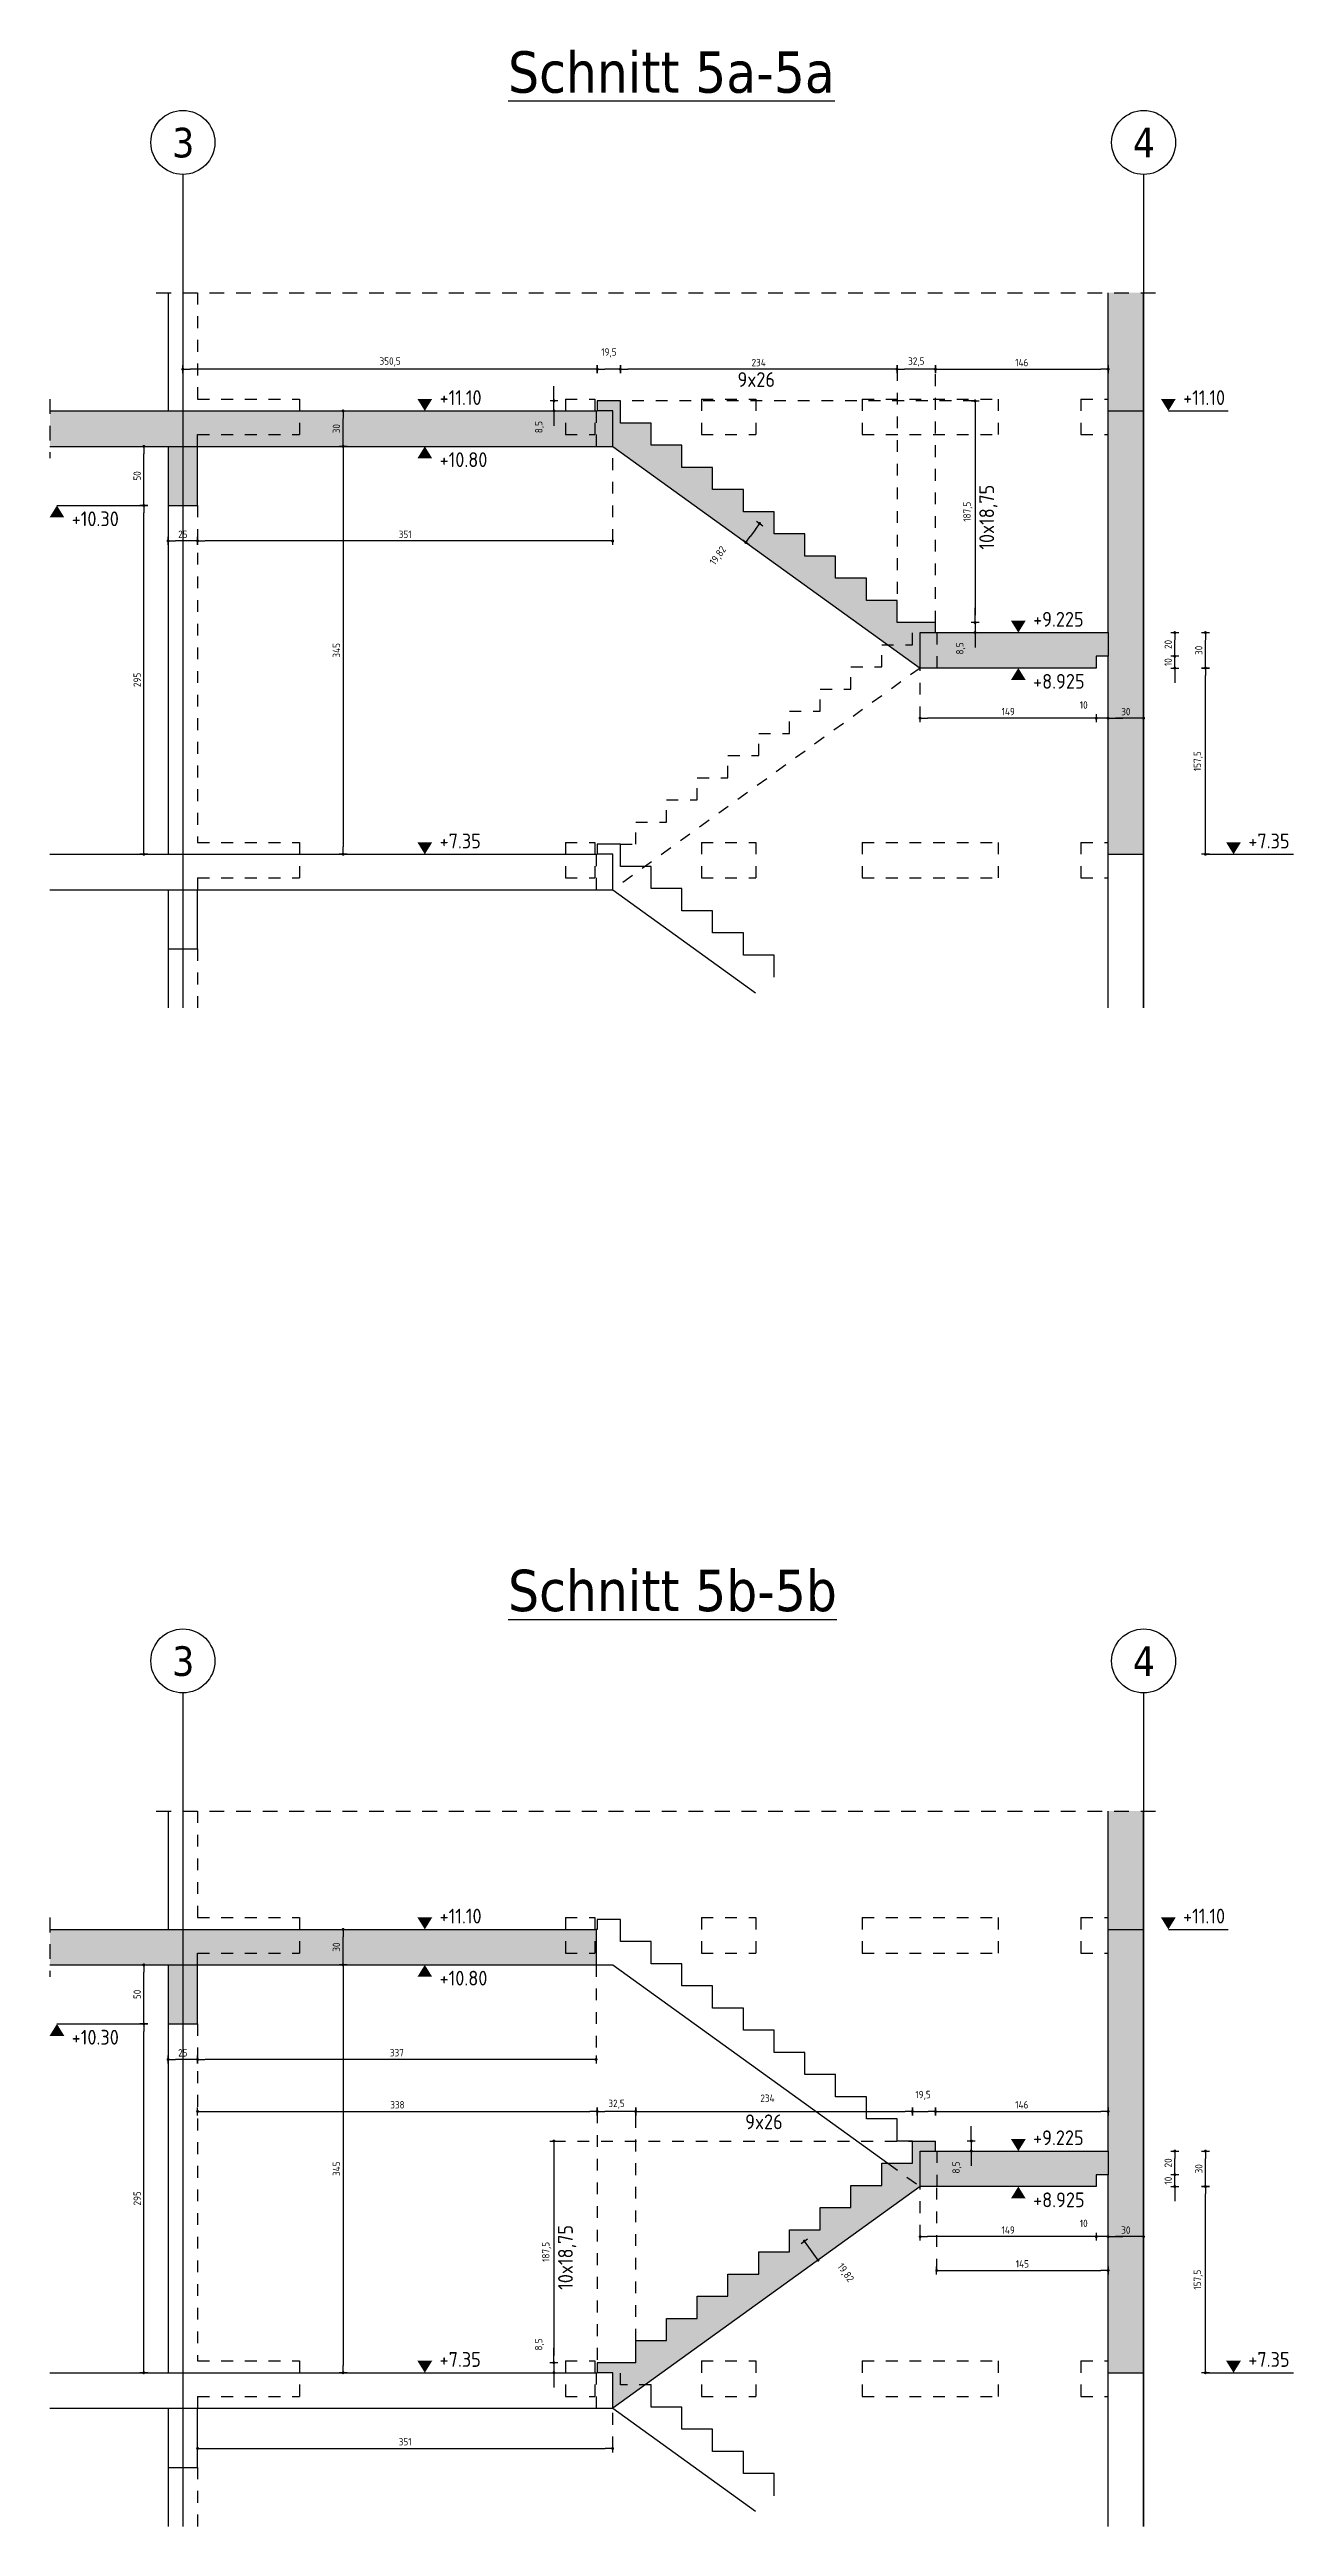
# Model space of a CAD drawing. Extents: x -15.3 to 29.1, y -4.8 to 18.4.
# Drawn here: x -15.29 to -4.77, y -4.83 to 16.12 of the extents above; entities that cross this region are included whole.
import ezdxf

# ---------------------------------------------------------------- set-up
doc = ezdxf.new("R2010")
doc.units = 0
doc.header["$LTSCALE"] = 0.25
for name, pattern in [('AUSGEZOGEN', [1000.01, 1000, 0.01]), ('DASHED', [0.75, 0.5, -0.25]), ('DOT', [0.175, 0.05, -0.125]), ('HIDDEN', [0.375, 0.25, -0.125]), ('HIDDEN2', [0.187, 0.125, -0.062]), ('PUNKT', [0.175, 0.05, -0.125]), ('VERDECKT', [0.375, 0.25, -0.125])]:
    doc.linetypes.add(name, pattern=pattern)
for name, color, linetype in [('ACHSEN', 7, 'Continuous'), ('AFU', 7, 'Continuous'), ('BET-SCHN', 6, 'Continuous'), ('BETON', 7, 'Continuous'), ('DRUEBER', 7, 'Continuous'), ('grau_mittel', 7, 'Continuous'), ('HILFE', 7, 'Continuous'), ('koten', 7, 'Continuous'), ('MASSE', 7, 'Continuous'), ('OBJEKT', 7, 'Continuous'), ('SFP_Achsen', 7, 'Continuous'), ('TEXT', 7, 'Continuous'), ('VERDECKT', 7, 'Continuous')]:
    doc.layers.add(name, color=color, linetype=linetype)
doc.styles.add('helv', font='tahoma.ttf')
doc.styles.add('txt', font='isocp.shx')
doc.linetypes.add('AFU_50K', pattern='A,0.15,["/",Standard,S=0.2,R=0,X=-0.01,Y=-0.1],0.07,["/",Standard,S=0.2,R=0,X=-0.01,Y=-0.1],0.15', length=0.37)
doc.dimstyles.new('DOT_I', dxfattribs={"dimscale": 0.25, "dimtxt": 0.25, "dimasz": 0.25, "dimexe": 0.1, "dimexo": 0.3, "dimgap": 0.1, "dimtad": 1, "dimdec": 3, "dimzin": 3, "dimtxsty": 'txt', "dimblk": 'DOT', "dimblk1": 'DOT', "dimblk2": 'DOT', "dimsah": 1, "dimcen": 0.1, "dimse1": 1, "dimse2": 1, "dimazin": 0, "dimtfac": 1, "dimtdec": 4, "dimtix": 1, "dimtmove": 2, "dimatfit": 3, "dimfxl": 0, "dimtvp": 1, "dimtolj": 1, "dimtzin": 0, "dimarcsym": 0})

msp = doc.modelspace()

# ---------------------------------------------------------------- texts
at = {"layer": 'SFP_Achsen', "color": 6, "linetype": 'AUSGEZOGEN', "style": 'helv'}
for s, p in [('3', (-14.2502, 15.2033)), ('4', (-6.1252, 15.2033)), ('3', (-14.2502, 2.3601)), ('4', (-6.1252, 2.3601))]:
    msp.add_text(s, height=0.25, dxfattribs=at).set_placement(p)
at = {"layer": 'TEXT', "color": 5, "linetype": 'AUSGEZOGEN', "style": 'helv'}
for s, p in [('%%USchnitt 5a-5a', (-11.4092, 15.7507)), ('%%USchnitt 5b-5b', (-11.4092, 2.9076))]:
    msp.add_text(s, height=0.35, dxfattribs=at).set_placement(p)
at = {"layer": 'TEXT', "color": 7, "linetype": 'AUSGEZOGEN', "style": 'txt'}
for p in [(-9.4689, 13.2619), (-9.4041, -1.4743)]:
    msp.add_text('9x26', height=0.125, dxfattribs=at).set_placement(p)
for p in [(-7.2993, 11.8852), (-10.8617, -2.8329)]:
    msp.add_text('10x18,75', height=0.125, rotation=90, dxfattribs=at).set_placement(p)

# ---------------------------------------------------------------- blocks, each defined once
blk = doc.blocks.new('OKRD_O')
at = {"layer": 'koten', "color": 7, "linetype": 'Continuous'}
blk.add_solid([(-0.125, 0.202), (0.125, 0.202), (0, 0)], dxfattribs=at)
at = {"layer": 'koten', "style": 'txt'}
blk.add_attdef('OKRD', (0.25, 0.1), '', height=0.25, dxfattribs=at)
blk = doc.blocks.new('DOT')
at = {"layer": 'MASSE', "color": 7, "linetype": 'Continuous'}
for p, q in [((0, 0), (-1, 0)), ((0, 0.54), (0, -0.54))]:
    blk.add_line(p, q, dxfattribs=at)
at = {"layer": 'MASSE', "color": 7, "linetype": 'Continuous', "const_width": 0.2}
blk.add_lwpolyline([(-0.1, 0, 1), (0.1, 0, 1)], format="xyb", close=True, dxfattribs=at)
blk = doc.blocks.new('*D48')
at = {"layer": 'Defpoints', "color": 0, "linetype": 'AUSGEZOGEN', "transparency": 16777216}
for p in [(-14.49, 12.759), (-14.49, 12.759), (-14.49, 12.259)]:
    blk.add_point(p, dxfattribs=at)
at = {"layer": 'MASSE', "color": 0, "linetype": 'AUSGEZOGEN', "lineweight": -2, "transparency": 16777216}
blk.add_line((-14.49, 12.321), (-14.49, 12.696), dxfattribs=at)
at = {"layer": 'MASSE', "color": 0, "linetype": 'AUSGEZOGEN', "lineweight": -2, "transparency": 16777216, "xscale": 0.0625, "yscale": 0.0625, "zscale": 0.0625}
for p, rotation in [((-14.49, 12.759), 90), ((-14.49, 12.259), 270)]:
    blk.add_blockref('DOT', p, dxfattribs=dict(at, rotation=rotation))
at = {"layer": 'MASSE', "color": 0, "linetype": 'AUSGEZOGEN', "transparency": 16777216, "insert": (-14.546, 12.509), "char_height": 0.0625, "attachment_point": 5, "rotation": 90, "style": 'txt'}
blk.add_mtext('\\A1;50', dxfattribs=at)
blk = doc.blocks.new('okrd_u')
at = {"layer": 'koten', "color": 7, "linetype": 'Continuous'}
blk.add_solid([(-0.125, -0.202), (0.125, -0.202), (0, 0)], dxfattribs=at)
at = {"layer": 'koten', "style": 'txt'}
blk.add_attdef('OKRD', (0.25, -0.35), '', height=0.25, dxfattribs=at)
blk = doc.blocks.new('*D49')
at = {"layer": 'Defpoints', "color": 0, "linetype": 'AUSGEZOGEN', "transparency": 16777216}
for p in [(-14.285, 11.959), (-14.285, 11.959), (-14.035, 11.959)]:
    blk.add_point(p, dxfattribs=at)
at = {"layer": 'MASSE', "color": 0, "linetype": 'AUSGEZOGEN', "lineweight": -2, "transparency": 16777216}
blk.add_line((-14.097, 11.959), (-14.222, 11.959), dxfattribs=at)
at = {"layer": 'MASSE', "color": 0, "linetype": 'AUSGEZOGEN', "lineweight": -2, "transparency": 16777216, "xscale": 0.0625, "yscale": 0.0625, "zscale": 0.0625, "rotation": 180}
blk.add_blockref('DOT', (-14.285, 11.959), dxfattribs=at)
at = {"layer": 'MASSE', "color": 0, "linetype": 'AUSGEZOGEN', "lineweight": -2, "transparency": 16777216, "xscale": 0.0625, "yscale": 0.0625, "zscale": 0.0625}
blk.add_blockref('DOT', (-14.035, 11.959), dxfattribs=at)
at = {"layer": 'MASSE', "color": 0, "linetype": 'AUSGEZOGEN', "transparency": 16777216, "insert": (-14.16, 12.015), "char_height": 0.0625, "attachment_point": 5, "style": 'txt'}
blk.add_mtext('\\A1;25', dxfattribs=at)
blk = doc.blocks.new('*D50')
at = {"layer": 'Defpoints', "color": 0, "linetype": 'AUSGEZOGEN', "transparency": 16777216}
for p in [(-12.805, 13.059), (-12.805, 13.059), (-12.805, 12.759)]:
    blk.add_point(p, dxfattribs=at)
at = {"layer": 'MASSE', "color": 0, "linetype": 'AUSGEZOGEN', "lineweight": -2, "transparency": 16777216}
blk.add_line((-12.805, 12.821), (-12.805, 12.996), dxfattribs=at)
at = {"layer": 'MASSE', "color": 0, "linetype": 'AUSGEZOGEN', "lineweight": -2, "transparency": 16777216, "xscale": 0.0625, "yscale": 0.0625, "zscale": 0.0625}
for p, rotation in [((-12.805, 13.059), 90), ((-12.805, 12.759), 270)]:
    blk.add_blockref('DOT', p, dxfattribs=dict(at, rotation=rotation))
at = {"layer": 'MASSE', "color": 0, "linetype": 'AUSGEZOGEN', "transparency": 16777216, "insert": (-12.861, 12.909), "char_height": 0.0625, "attachment_point": 5, "rotation": 90, "style": 'txt'}
blk.add_mtext('\\A1;30', dxfattribs=at)
blk = doc.blocks.new('*D51')
at = {"layer": 'Defpoints', "color": 0, "linetype": 'AUSGEZOGEN', "transparency": 16777216}
for p in [(-12.805, 12.759), (-12.805, 9.309), (-12.805, 9.309)]:
    blk.add_point(p, dxfattribs=at)
at = {"layer": 'MASSE', "color": 0, "linetype": 'AUSGEZOGEN', "lineweight": -2, "transparency": 16777216}
blk.add_line((-12.805, 12.696), (-12.805, 9.371), dxfattribs=at)
at = {"layer": 'MASSE', "color": 0, "linetype": 'AUSGEZOGEN', "lineweight": -2, "transparency": 16777216, "xscale": 0.0625, "yscale": 0.0625, "zscale": 0.0625}
for p, rotation in [((-12.805, 12.759), 90), ((-12.805, 9.309), 270)]:
    blk.add_blockref('DOT', p, dxfattribs=dict(at, rotation=rotation))
at = {"layer": 'MASSE', "color": 0, "linetype": 'AUSGEZOGEN', "transparency": 16777216, "insert": (-12.861, 11.034), "char_height": 0.0625, "attachment_point": 5, "rotation": 90, "style": 'txt'}
blk.add_mtext('\\A1;345', dxfattribs=at)
blk = doc.blocks.new('*D52')
at = {"layer": 'Defpoints', "color": 0, "linetype": 'AUSGEZOGEN', "transparency": 16777216}
for p in [(-6.335, 10.46), (-6.335, 10.46), (-6.035, 10.46)]:
    blk.add_point(p, dxfattribs=at)
at = {"layer": 'MASSE', "color": 0, "linetype": 'AUSGEZOGEN', "lineweight": -2, "transparency": 16777216}
blk.add_line((-6.097, 10.46), (-6.272, 10.46), dxfattribs=at)
at = {"layer": 'MASSE', "color": 0, "linetype": 'AUSGEZOGEN', "lineweight": -2, "transparency": 16777216, "xscale": 0.0625, "yscale": 0.0625, "zscale": 0.0625, "rotation": 180}
blk.add_blockref('DOT', (-6.335, 10.46), dxfattribs=at)
at = {"layer": 'MASSE', "color": 0, "linetype": 'AUSGEZOGEN', "lineweight": -2, "transparency": 16777216, "xscale": 0.0625, "yscale": 0.0625, "zscale": 0.0625}
blk.add_blockref('DOT', (-6.035, 10.46), dxfattribs=at)
at = {"layer": 'MASSE', "color": 0, "linetype": 'AUSGEZOGEN', "transparency": 16777216, "insert": (-6.185, 10.516), "char_height": 0.0625, "attachment_point": 5, "style": 'txt'}
blk.add_mtext('\\A1;30', dxfattribs=at)
blk = doc.blocks.new('*D80')
at = {"layer": 'Defpoints', "color": 0, "linetype": 'AUSGEZOGEN', "transparency": 16777216}
for p in [(-14.49, 12.259), (-14.49, 12.259), (-14.49, 9.309)]:
    blk.add_point(p, dxfattribs=at)
at = {"layer": 'MASSE', "color": 0, "linetype": 'AUSGEZOGEN', "lineweight": -2, "transparency": 16777216}
blk.add_line((-14.49, 9.371), (-14.49, 12.196), dxfattribs=at)
at = {"layer": 'MASSE', "color": 0, "linetype": 'AUSGEZOGEN', "lineweight": -2, "transparency": 16777216, "xscale": 0.0625, "yscale": 0.0625, "zscale": 0.0625}
for p, rotation in [((-14.49, 12.259), 90), ((-14.49, 9.309), 270)]:
    blk.add_blockref('DOT', p, dxfattribs=dict(at, rotation=rotation))
at = {"layer": 'MASSE', "color": 0, "linetype": 'AUSGEZOGEN', "transparency": 16777216, "insert": (-14.546, 10.784), "char_height": 0.0625, "attachment_point": 5, "rotation": 90, "style": 'txt'}
blk.add_mtext('\\A1;295', dxfattribs=at)
blk = doc.blocks.new('*D81')
at = {"layer": 'Defpoints', "color": 0, "linetype": 'AUSGEZOGEN', "transparency": 16777216}
for p in [(-14.035, 11.959), (-14.035, 11.959), (-10.525, 11.959)]:
    blk.add_point(p, dxfattribs=at)
at = {"layer": 'MASSE', "color": 0, "linetype": 'AUSGEZOGEN', "lineweight": -2, "transparency": 16777216}
blk.add_line((-10.587, 11.959), (-13.972, 11.959), dxfattribs=at)
at = {"layer": 'MASSE', "color": 0, "linetype": 'AUSGEZOGEN', "lineweight": -2, "transparency": 16777216, "xscale": 0.0625, "yscale": 0.0625, "zscale": 0.0625, "rotation": 180}
blk.add_blockref('DOT', (-14.035, 11.959), dxfattribs=at)
at = {"layer": 'MASSE', "color": 0, "linetype": 'AUSGEZOGEN', "lineweight": -2, "transparency": 16777216, "xscale": 0.0625, "yscale": 0.0625, "zscale": 0.0625}
blk.add_blockref('DOT', (-10.525, 11.959), dxfattribs=at)
at = {"layer": 'MASSE', "color": 0, "linetype": 'AUSGEZOGEN', "transparency": 16777216, "insert": (-12.28, 12.015), "char_height": 0.0625, "attachment_point": 5, "style": 'txt'}
blk.add_mtext('\\A1;351', dxfattribs=at)
blk = doc.blocks.new('*D82')
at = {"layer": 'Defpoints', "color": 0, "linetype": 'AUSGEZOGEN', "transparency": 16777216}
for p in [(-7.46, 11.269), (-7.46, 11.184), (-7.46, 11.184)]:
    blk.add_point(p, dxfattribs=at)
at = {"layer": 'MASSE', "color": 0, "linetype": 'AUSGEZOGEN', "lineweight": -2, "transparency": 16777216}
for p, q in [((-7.46, 11.331), (-7.46, 11.394)), ((-7.46, 11.269), (-7.46, 11.184)), ((-7.46, 11.121), (-7.46, 11.059))]:
    blk.add_line(p, q, dxfattribs=at)
at = {"layer": 'MASSE', "color": 0, "linetype": 'AUSGEZOGEN', "lineweight": -2, "transparency": 16777216, "xscale": 0.0625, "yscale": 0.0625, "zscale": 0.0625}
for p, rotation in [((-7.46, 11.269), 270), ((-7.46, 11.184), 90)]:
    blk.add_blockref('DOT', p, dxfattribs=dict(at, rotation=rotation))
at = {"layer": 'MASSE', "color": 0, "linetype": 'AUSGEZOGEN', "transparency": 16777216, "insert": (-7.582, 11.05), "char_height": 0.0625, "attachment_point": 5, "rotation": 90, "style": 'txt'}
blk.add_mtext('\\A1;8,5', dxfattribs=at)
blk = doc.blocks.new('*D83')
at = {"layer": 'Defpoints', "color": 0, "linetype": 'AUSGEZOGEN', "transparency": 16777216}
for p in [(-9.398, 11.946), (-9.398, 11.946), (-9.282, 12.107)]:
    blk.add_point(p, dxfattribs=at)
at = {"layer": 'MASSE', "color": 0, "linetype": 'AUSGEZOGEN', "lineweight": -2, "transparency": 16777216}
blk.add_line((-9.318, 12.056), (-9.361, 11.997), dxfattribs=at)
at = {"layer": 'MASSE', "color": 0, "linetype": 'AUSGEZOGEN', "lineweight": -2, "transparency": 16777216, "xscale": 0.0625, "yscale": 0.0625, "zscale": 0.0625}
for p, rotation in [((-9.398, 11.946), 234.2025969720228), ((-9.282, 12.107), 54.20259697202278)]:
    blk.add_blockref('DOT', p, dxfattribs=dict(at, rotation=rotation))
at = {"layer": 'MASSE', "color": 0, "linetype": 'AUSGEZOGEN', "transparency": 16777216, "insert": (-9.63, 11.832), "char_height": 0.0625, "attachment_point": 5, "rotation": 54.2026, "style": 'txt'}
blk.add_mtext('\\A1;19,82', dxfattribs=at)
blk = doc.blocks.new('*D84')
at = {"layer": 'Defpoints', "color": 0, "linetype": 'AUSGEZOGEN', "transparency": 16777216}
for p in [(-7.46, 13.144), (-7.46, 11.269), (-7.46, 11.269)]:
    blk.add_point(p, dxfattribs=at)
at = {"layer": 'MASSE', "color": 0, "linetype": 'AUSGEZOGEN', "lineweight": -2, "transparency": 16777216}
blk.add_line((-7.46, 13.081), (-7.46, 11.331), dxfattribs=at)
at = {"layer": 'MASSE', "color": 0, "linetype": 'AUSGEZOGEN', "lineweight": -2, "transparency": 16777216, "xscale": 0.0625, "yscale": 0.0625, "zscale": 0.0625}
for p, rotation in [((-7.46, 13.144), 90), ((-7.46, 11.269), 270)]:
    blk.add_blockref('DOT', p, dxfattribs=dict(at, rotation=rotation))
at = {"layer": 'MASSE', "color": 0, "linetype": 'AUSGEZOGEN', "transparency": 16777216, "insert": (-7.521, 12.206), "char_height": 0.0625, "attachment_point": 5, "rotation": 90, "style": 'txt'}
blk.add_mtext('\\A1;187,5', dxfattribs=at)
blk = doc.blocks.new('*D85')
at = {"layer": 'Defpoints', "color": 0, "linetype": 'AUSGEZOGEN', "transparency": 16777216}
for p in [(-7.795, 13.412), (-6.335, 13.412), (-6.335, 13.412)]:
    blk.add_point(p, dxfattribs=at)
at = {"layer": 'MASSE', "color": 0, "linetype": 'AUSGEZOGEN', "lineweight": -2, "transparency": 16777216}
blk.add_line((-7.732, 13.412), (-6.397, 13.412), dxfattribs=at)
at = {"layer": 'MASSE', "color": 0, "linetype": 'AUSGEZOGEN', "lineweight": -2, "transparency": 16777216, "xscale": 0.0625, "yscale": 0.0625, "zscale": 0.0625, "rotation": 180}
blk.add_blockref('DOT', (-7.795, 13.412), dxfattribs=at)
at = {"layer": 'MASSE', "color": 0, "linetype": 'AUSGEZOGEN', "lineweight": -2, "transparency": 16777216, "xscale": 0.0625, "yscale": 0.0625, "zscale": 0.0625}
blk.add_blockref('DOT', (-6.335, 13.412), dxfattribs=at)
at = {"layer": 'MASSE', "color": 0, "linetype": 'AUSGEZOGEN', "transparency": 16777216, "insert": (-7.065, 13.468), "char_height": 0.0625, "attachment_point": 5, "style": 'txt'}
blk.add_mtext('\\A1;146', dxfattribs=at)
blk = doc.blocks.new('*D86')
at = {"layer": 'Defpoints', "color": 0, "linetype": 'AUSGEZOGEN', "transparency": 16777216}
for p in [(-8.12, 13.412), (-8.12, 13.412), (-7.795, 13.412)]:
    blk.add_point(p, dxfattribs=at)
at = {"layer": 'MASSE', "color": 0, "linetype": 'AUSGEZOGEN', "lineweight": -2, "transparency": 16777216}
blk.add_line((-7.857, 13.412), (-8.057, 13.412), dxfattribs=at)
at = {"layer": 'MASSE', "color": 0, "linetype": 'AUSGEZOGEN', "lineweight": -2, "transparency": 16777216, "xscale": 0.0625, "yscale": 0.0625, "zscale": 0.0625, "rotation": 180}
blk.add_blockref('DOT', (-8.12, 13.412), dxfattribs=at)
at = {"layer": 'MASSE', "color": 0, "linetype": 'AUSGEZOGEN', "lineweight": -2, "transparency": 16777216, "xscale": 0.0625, "yscale": 0.0625, "zscale": 0.0625}
blk.add_blockref('DOT', (-7.795, 13.412), dxfattribs=at)
at = {"layer": 'MASSE', "color": 0, "linetype": 'AUSGEZOGEN', "transparency": 16777216, "insert": (-7.957, 13.473), "char_height": 0.0625, "attachment_point": 5, "style": 'txt'}
blk.add_mtext('\\A1;32,5', dxfattribs=at)
blk = doc.blocks.new('*D87')
at = {"layer": 'Defpoints', "color": 0, "linetype": 'AUSGEZOGEN', "transparency": 16777216}
for p in [(-10.46, 13.412), (-10.46, 13.412), (-8.12, 13.412)]:
    blk.add_point(p, dxfattribs=at)
at = {"layer": 'MASSE', "color": 0, "linetype": 'AUSGEZOGEN', "lineweight": -2, "transparency": 16777216}
blk.add_line((-8.182, 13.412), (-10.397, 13.412), dxfattribs=at)
at = {"layer": 'MASSE', "color": 0, "linetype": 'AUSGEZOGEN', "lineweight": -2, "transparency": 16777216, "xscale": 0.0625, "yscale": 0.0625, "zscale": 0.0625, "rotation": 180}
blk.add_blockref('DOT', (-10.46, 13.412), dxfattribs=at)
at = {"layer": 'MASSE', "color": 0, "linetype": 'AUSGEZOGEN', "lineweight": -2, "transparency": 16777216, "xscale": 0.0625, "yscale": 0.0625, "zscale": 0.0625}
blk.add_blockref('DOT', (-8.12, 13.412), dxfattribs=at)
at = {"layer": 'MASSE', "color": 0, "linetype": 'AUSGEZOGEN', "transparency": 16777216, "insert": (-9.29, 13.468), "char_height": 0.0625, "attachment_point": 5, "style": 'txt'}
blk.add_mtext('\\A1;234', dxfattribs=at)
blk = doc.blocks.new('*D88')
at = {"layer": 'Defpoints', "color": 0, "linetype": 'AUSGEZOGEN', "transparency": 16777216}
for p in [(-10.655, 13.412), (-10.655, 13.412), (-10.46, 13.412)]:
    blk.add_point(p, dxfattribs=at)
at = {"layer": 'MASSE', "color": 0, "linetype": 'AUSGEZOGEN', "lineweight": -2, "transparency": 16777216}
blk.add_line((-10.522, 13.412), (-10.592, 13.412), dxfattribs=at)
at = {"layer": 'MASSE', "color": 0, "linetype": 'AUSGEZOGEN', "lineweight": -2, "transparency": 16777216, "xscale": 0.0625, "yscale": 0.0625, "zscale": 0.0625, "rotation": 180}
blk.add_blockref('DOT', (-10.655, 13.412), dxfattribs=at)
at = {"layer": 'MASSE', "color": 0, "linetype": 'AUSGEZOGEN', "lineweight": -2, "transparency": 16777216, "xscale": 0.0625, "yscale": 0.0625, "zscale": 0.0625}
blk.add_blockref('DOT', (-10.46, 13.412), dxfattribs=at)
at = {"layer": 'MASSE', "color": 0, "linetype": 'AUSGEZOGEN', "transparency": 16777216, "insert": (-10.557, 13.55), "char_height": 0.0625, "attachment_point": 5, "style": 'txt'}
blk.add_mtext('\\A1;19,5', dxfattribs=at)
blk = doc.blocks.new('*D89')
at = {"layer": 'Defpoints', "color": 0, "linetype": 'AUSGEZOGEN', "transparency": 16777216}
for p in [(-14.16, 13.412), (-14.16, 13.412), (-10.655, 13.412)]:
    blk.add_point(p, dxfattribs=at)
at = {"layer": 'MASSE', "color": 0, "linetype": 'AUSGEZOGEN', "lineweight": -2, "transparency": 16777216}
blk.add_line((-10.717, 13.412), (-14.097, 13.412), dxfattribs=at)
at = {"layer": 'MASSE', "color": 0, "linetype": 'AUSGEZOGEN', "lineweight": -2, "transparency": 16777216, "xscale": 0.0625, "yscale": 0.0625, "zscale": 0.0625, "rotation": 180}
blk.add_blockref('DOT', (-14.16, 13.412), dxfattribs=at)
at = {"layer": 'MASSE', "color": 0, "linetype": 'AUSGEZOGEN', "lineweight": -2, "transparency": 16777216, "xscale": 0.0625, "yscale": 0.0625, "zscale": 0.0625}
blk.add_blockref('DOT', (-10.655, 13.412), dxfattribs=at)
at = {"layer": 'MASSE', "color": 0, "linetype": 'AUSGEZOGEN', "transparency": 16777216, "insert": (-12.407, 13.473), "char_height": 0.0625, "attachment_point": 5, "style": 'txt'}
blk.add_mtext('\\A1;350,5', dxfattribs=at)
blk = doc.blocks.new('*D90')
at = {"layer": 'Defpoints', "color": 0, "linetype": 'AUSGEZOGEN', "transparency": 16777216}
for p in [(-11.021, 13.144), (-11.021, 13.144), (-11.021, 13.059)]:
    blk.add_point(p, dxfattribs=at)
at = {"layer": 'MASSE', "color": 0, "linetype": 'AUSGEZOGEN', "lineweight": -2, "transparency": 16777216}
for p, q in [((-11.021, 13.206), (-11.021, 13.269)), ((-11.021, 13.059), (-11.021, 13.144)), ((-11.021, 12.996), (-11.021, 12.934))]:
    blk.add_line(p, q, dxfattribs=at)
at = {"layer": 'MASSE', "color": 0, "linetype": 'AUSGEZOGEN', "lineweight": -2, "transparency": 16777216, "xscale": 0.0625, "yscale": 0.0625, "zscale": 0.0625}
for p, rotation in [((-11.021, 13.144), 270), ((-11.021, 13.059), 90)]:
    blk.add_blockref('DOT', p, dxfattribs=dict(at, rotation=rotation))
at = {"layer": 'MASSE', "color": 0, "linetype": 'AUSGEZOGEN', "transparency": 16777216, "insert": (-11.143, 12.922), "char_height": 0.0625, "attachment_point": 5, "rotation": 90, "style": 'txt'}
blk.add_mtext('\\A1;8,5', dxfattribs=at)
blk = doc.blocks.new('*D91')
at = {"layer": 'Defpoints', "color": 0, "linetype": 'AUSGEZOGEN', "transparency": 16777216}
for p in [(-14.49, -0.084), (-14.49, -0.084), (-14.49, -0.584)]:
    blk.add_point(p, dxfattribs=at)
at = {"layer": 'MASSE', "color": 0, "linetype": 'AUSGEZOGEN', "lineweight": -2, "transparency": 16777216}
blk.add_line((-14.49, -0.522), (-14.49, -0.147), dxfattribs=at)
at = {"layer": 'MASSE', "color": 0, "linetype": 'AUSGEZOGEN', "lineweight": -2, "transparency": 16777216, "xscale": 0.0625, "yscale": 0.0625, "zscale": 0.0625}
for p, rotation in [((-14.49, -0.084), 90), ((-14.49, -0.584), 270)]:
    blk.add_blockref('DOT', p, dxfattribs=dict(at, rotation=rotation))
at = {"layer": 'MASSE', "color": 0, "linetype": 'AUSGEZOGEN', "transparency": 16777216, "insert": (-14.546, -0.334), "char_height": 0.0625, "attachment_point": 5, "rotation": 90, "style": 'txt'}
blk.add_mtext('\\A1;50', dxfattribs=at)
blk = doc.blocks.new('*D92')
at = {"layer": 'Defpoints', "color": 0, "linetype": 'AUSGEZOGEN', "transparency": 16777216}
for p in [(-6.335, -2.383), (-6.335, -2.383), (-6.035, -2.383)]:
    blk.add_point(p, dxfattribs=at)
at = {"layer": 'MASSE', "color": 0, "linetype": 'AUSGEZOGEN', "lineweight": -2, "transparency": 16777216}
blk.add_line((-6.097, -2.383), (-6.272, -2.383), dxfattribs=at)
at = {"layer": 'MASSE', "color": 0, "linetype": 'AUSGEZOGEN', "lineweight": -2, "transparency": 16777216, "xscale": 0.0625, "yscale": 0.0625, "zscale": 0.0625, "rotation": 180}
blk.add_blockref('DOT', (-6.335, -2.383), dxfattribs=at)
at = {"layer": 'MASSE', "color": 0, "linetype": 'AUSGEZOGEN', "lineweight": -2, "transparency": 16777216, "xscale": 0.0625, "yscale": 0.0625, "zscale": 0.0625}
blk.add_blockref('DOT', (-6.035, -2.383), dxfattribs=at)
at = {"layer": 'MASSE', "color": 0, "linetype": 'AUSGEZOGEN', "transparency": 16777216, "insert": (-6.185, -2.327), "char_height": 0.0625, "attachment_point": 5, "style": 'txt'}
blk.add_mtext('\\A1;30', dxfattribs=at)
blk = doc.blocks.new('*D93')
at = {"layer": 'Defpoints', "color": 0, "linetype": 'AUSGEZOGEN', "transparency": 16777216}
for p in [(-14.49, -0.584), (-14.49, -0.584), (-14.49, -3.534)]:
    blk.add_point(p, dxfattribs=at)
at = {"layer": 'MASSE', "color": 0, "linetype": 'AUSGEZOGEN', "lineweight": -2, "transparency": 16777216}
blk.add_line((-14.49, -3.472), (-14.49, -0.647), dxfattribs=at)
at = {"layer": 'MASSE', "color": 0, "linetype": 'AUSGEZOGEN', "lineweight": -2, "transparency": 16777216, "xscale": 0.0625, "yscale": 0.0625, "zscale": 0.0625}
for p, rotation in [((-14.49, -0.584), 90), ((-14.49, -3.534), 270)]:
    blk.add_blockref('DOT', p, dxfattribs=dict(at, rotation=rotation))
at = {"layer": 'MASSE', "color": 0, "linetype": 'AUSGEZOGEN', "transparency": 16777216, "insert": (-14.546, -2.059), "char_height": 0.0625, "attachment_point": 5, "rotation": 90, "style": 'txt'}
blk.add_mtext('\\A1;295', dxfattribs=at)
blk = doc.blocks.new('*D53')
at = {"layer": 'Defpoints', "color": 0, "linetype": 'AUSGEZOGEN', "transparency": 16777216}
for p in [(-12.805, 0.216), (-12.805, 0.216), (-12.805, -0.084)]:
    blk.add_point(p, dxfattribs=at)
at = {"layer": 'MASSE', "color": 0, "linetype": 'AUSGEZOGEN', "lineweight": -2, "transparency": 16777216}
blk.add_line((-12.805, -0.022), (-12.805, 0.153), dxfattribs=at)
at = {"layer": 'MASSE', "color": 0, "linetype": 'AUSGEZOGEN', "lineweight": -2, "transparency": 16777216, "xscale": 0.0625, "yscale": 0.0625, "zscale": 0.0625}
for p, rotation in [((-12.805, 0.216), 90), ((-12.805, -0.084), 270)]:
    blk.add_blockref('DOT', p, dxfattribs=dict(at, rotation=rotation))
at = {"layer": 'MASSE', "color": 0, "linetype": 'AUSGEZOGEN', "transparency": 16777216, "insert": (-12.861, 0.066), "char_height": 0.0625, "attachment_point": 5, "rotation": 90, "style": 'txt'}
blk.add_mtext('\\A1;30', dxfattribs=at)
blk = doc.blocks.new('*D54')
at = {"layer": 'Defpoints', "color": 0, "linetype": 'AUSGEZOGEN', "transparency": 16777216}
for p in [(-12.805, -0.084), (-12.805, -3.534), (-12.805, -3.534)]:
    blk.add_point(p, dxfattribs=at)
at = {"layer": 'MASSE', "color": 0, "linetype": 'AUSGEZOGEN', "lineweight": -2, "transparency": 16777216}
blk.add_line((-12.805, -0.147), (-12.805, -3.472), dxfattribs=at)
at = {"layer": 'MASSE', "color": 0, "linetype": 'AUSGEZOGEN', "lineweight": -2, "transparency": 16777216, "xscale": 0.0625, "yscale": 0.0625, "zscale": 0.0625}
for p, rotation in [((-12.805, -0.084), 90), ((-12.805, -3.534), 270)]:
    blk.add_blockref('DOT', p, dxfattribs=dict(at, rotation=rotation))
at = {"layer": 'MASSE', "color": 0, "linetype": 'AUSGEZOGEN', "transparency": 16777216, "insert": (-12.861, -1.809), "char_height": 0.0625, "attachment_point": 5, "rotation": 90, "style": 'txt'}
blk.add_mtext('\\A1;345', dxfattribs=at)
blk = doc.blocks.new('*D55')
at = {"layer": 'Defpoints', "color": 0, "linetype": 'AUSGEZOGEN', "transparency": 16777216}
for p in [(-14.285, -0.884), (-14.285, -0.884), (-14.035, -0.884)]:
    blk.add_point(p, dxfattribs=at)
at = {"layer": 'MASSE', "color": 0, "linetype": 'AUSGEZOGEN', "lineweight": -2, "transparency": 16777216}
blk.add_line((-14.097, -0.884), (-14.222, -0.884), dxfattribs=at)
at = {"layer": 'MASSE', "color": 0, "linetype": 'AUSGEZOGEN', "lineweight": -2, "transparency": 16777216, "xscale": 0.0625, "yscale": 0.0625, "zscale": 0.0625, "rotation": 180}
blk.add_blockref('DOT', (-14.285, -0.884), dxfattribs=at)
at = {"layer": 'MASSE', "color": 0, "linetype": 'AUSGEZOGEN', "lineweight": -2, "transparency": 16777216, "xscale": 0.0625, "yscale": 0.0625, "zscale": 0.0625}
blk.add_blockref('DOT', (-14.035, -0.884), dxfattribs=at)
at = {"layer": 'MASSE', "color": 0, "linetype": 'AUSGEZOGEN', "transparency": 16777216, "insert": (-14.16, -0.828), "char_height": 0.0625, "attachment_point": 5, "style": 'txt'}
blk.add_mtext('\\A1;25', dxfattribs=at)
blk = doc.blocks.new('*D56')
at = {"layer": 'Defpoints', "color": 0, "linetype": 'AUSGEZOGEN', "transparency": 16777216}
for p in [(-14.035, -0.884), (-14.035, -0.884), (-10.665, -0.884)]:
    blk.add_point(p, dxfattribs=at)
at = {"layer": 'MASSE', "color": 0, "linetype": 'AUSGEZOGEN', "lineweight": -2, "transparency": 16777216}
blk.add_line((-10.727, -0.884), (-13.972, -0.884), dxfattribs=at)
at = {"layer": 'MASSE', "color": 0, "linetype": 'AUSGEZOGEN', "lineweight": -2, "transparency": 16777216, "xscale": 0.0625, "yscale": 0.0625, "zscale": 0.0625, "rotation": 180}
blk.add_blockref('DOT', (-14.035, -0.884), dxfattribs=at)
at = {"layer": 'MASSE', "color": 0, "linetype": 'AUSGEZOGEN', "lineweight": -2, "transparency": 16777216, "xscale": 0.0625, "yscale": 0.0625, "zscale": 0.0625}
blk.add_blockref('DOT', (-10.665, -0.884), dxfattribs=at)
at = {"layer": 'MASSE', "color": 0, "linetype": 'AUSGEZOGEN', "transparency": 16777216, "insert": (-12.35, -0.828), "char_height": 0.0625, "attachment_point": 5, "style": 'txt'}
blk.add_mtext('\\A1;337', dxfattribs=at)
blk = doc.blocks.new('*D57')
at = {"layer": 'Defpoints', "color": 0, "linetype": 'AUSGEZOGEN', "transparency": 16777216}
for p in [(-7.785, -2.669), (-6.335, -2.669), (-6.335, -2.669)]:
    blk.add_point(p, dxfattribs=at)
at = {"layer": 'MASSE', "color": 0, "linetype": 'AUSGEZOGEN', "lineweight": -2, "transparency": 16777216}
blk.add_line((-7.722, -2.669), (-6.397, -2.669), dxfattribs=at)
at = {"layer": 'MASSE', "color": 0, "linetype": 'AUSGEZOGEN', "lineweight": -2, "transparency": 16777216, "xscale": 0.0625, "yscale": 0.0625, "zscale": 0.0625, "rotation": 180}
blk.add_blockref('DOT', (-7.785, -2.669), dxfattribs=at)
at = {"layer": 'MASSE', "color": 0, "linetype": 'AUSGEZOGEN', "lineweight": -2, "transparency": 16777216, "xscale": 0.0625, "yscale": 0.0625, "zscale": 0.0625}
blk.add_blockref('DOT', (-6.335, -2.669), dxfattribs=at)
at = {"layer": 'MASSE', "color": 0, "linetype": 'AUSGEZOGEN', "transparency": 16777216, "insert": (-7.06, -2.613), "char_height": 0.0625, "attachment_point": 5, "style": 'txt'}
blk.add_mtext('\\A1;145', dxfattribs=at)
blk = doc.blocks.new('*D58')
at = {"layer": 'Defpoints', "color": 0, "linetype": 'AUSGEZOGEN', "transparency": 16777216}
for p in [(-8.904, -2.421), (-8.904, -2.421), (-8.788, -2.582)]:
    blk.add_point(p, dxfattribs=at)
at = {"layer": 'MASSE', "color": 0, "linetype": 'AUSGEZOGEN', "lineweight": -2, "transparency": 16777216}
blk.add_line((-8.825, -2.531), (-8.867, -2.472), dxfattribs=at)
at = {"layer": 'MASSE', "color": 0, "linetype": 'AUSGEZOGEN', "lineweight": -2, "transparency": 16777216, "xscale": 0.0625, "yscale": 0.0625, "zscale": 0.0625}
for p, rotation in [((-8.904, -2.421), 125.7974026269774), ((-8.788, -2.582), 305.7974026269774)]:
    blk.add_blockref('DOT', p, dxfattribs=dict(at, rotation=rotation))
at = {"layer": 'MASSE', "color": 0, "linetype": 'AUSGEZOGEN', "transparency": 16777216, "insert": (-8.559, -2.691), "char_height": 0.0625, "attachment_point": 5, "rotation": 305.7974, "style": 'txt'}
blk.add_mtext('\\A1;19,82', dxfattribs=at)
blk = doc.blocks.new('*D59')
at = {"layer": 'Defpoints', "color": 0, "linetype": 'AUSGEZOGEN', "transparency": 16777216}
for p in [(-11.022, -3.449), (-11.022, -3.534), (-11.022, -3.534)]:
    blk.add_point(p, dxfattribs=at)
at = {"layer": 'MASSE', "color": 0, "linetype": 'AUSGEZOGEN', "lineweight": -2, "transparency": 16777216}
for p, q in [((-11.022, -3.387), (-11.022, -3.324)), ((-11.022, -3.449), (-11.022, -3.534)), ((-11.022, -3.597), (-11.022, -3.659))]:
    blk.add_line(p, q, dxfattribs=at)
at = {"layer": 'MASSE', "color": 0, "linetype": 'AUSGEZOGEN', "lineweight": -2, "transparency": 16777216, "xscale": 0.0625, "yscale": 0.0625, "zscale": 0.0625}
for p, rotation in [((-11.022, -3.449), 270), ((-11.022, -3.534), 90)]:
    blk.add_blockref('DOT', p, dxfattribs=dict(at, rotation=rotation))
at = {"layer": 'MASSE', "color": 0, "linetype": 'AUSGEZOGEN', "transparency": 16777216, "insert": (-11.144, -3.295), "char_height": 0.0625, "attachment_point": 5, "rotation": 90, "style": 'txt'}
blk.add_mtext('\\A1;8,5', dxfattribs=at)
blk = doc.blocks.new('*D60')
at = {"layer": 'Defpoints', "color": 0, "linetype": 'AUSGEZOGEN', "transparency": 16777216}
for p in [(-11.022, -1.574), (-11.022, -3.449), (-11.022, -3.449)]:
    blk.add_point(p, dxfattribs=at)
at = {"layer": 'MASSE', "color": 0, "linetype": 'AUSGEZOGEN', "lineweight": -2, "transparency": 16777216}
blk.add_line((-11.022, -1.637), (-11.022, -3.387), dxfattribs=at)
at = {"layer": 'MASSE', "color": 0, "linetype": 'AUSGEZOGEN', "lineweight": -2, "transparency": 16777216, "xscale": 0.0625, "yscale": 0.0625, "zscale": 0.0625}
for p, rotation in [((-11.022, -1.574), 90), ((-11.022, -3.449), 270)]:
    blk.add_blockref('DOT', p, dxfattribs=dict(at, rotation=rotation))
at = {"layer": 'MASSE', "color": 0, "linetype": 'AUSGEZOGEN', "transparency": 16777216, "insert": (-11.083, -2.512), "char_height": 0.0625, "attachment_point": 5, "rotation": 90, "style": 'txt'}
blk.add_mtext('\\A1;187,5', dxfattribs=at)
blk = doc.blocks.new('*D61')
at = {"layer": 'Defpoints', "color": 0, "linetype": 'AUSGEZOGEN', "transparency": 16777216}
for p in [(-7.99, -1.324), (-7.795, -1.324), (-7.795, -1.324)]:
    blk.add_point(p, dxfattribs=at)
at = {"layer": 'MASSE', "color": 0, "linetype": 'AUSGEZOGEN', "lineweight": -2, "transparency": 16777216}
blk.add_line((-7.927, -1.324), (-7.857, -1.324), dxfattribs=at)
at = {"layer": 'MASSE', "color": 0, "linetype": 'AUSGEZOGEN', "lineweight": -2, "transparency": 16777216, "xscale": 0.0625, "yscale": 0.0625, "zscale": 0.0625, "rotation": 180}
blk.add_blockref('DOT', (-7.99, -1.324), dxfattribs=at)
at = {"layer": 'MASSE', "color": 0, "linetype": 'AUSGEZOGEN', "lineweight": -2, "transparency": 16777216, "xscale": 0.0625, "yscale": 0.0625, "zscale": 0.0625}
blk.add_blockref('DOT', (-7.795, -1.324), dxfattribs=at)
at = {"layer": 'MASSE', "color": 0, "linetype": 'AUSGEZOGEN', "transparency": 16777216, "insert": (-7.9, -1.188), "char_height": 0.0625, "attachment_point": 5, "style": 'txt'}
blk.add_mtext('\\A1;19,5', dxfattribs=at)
blk = doc.blocks.new('*D62')
at = {"layer": 'Defpoints', "color": 0, "linetype": 'AUSGEZOGEN', "transparency": 16777216}
for p in [(-7.795, -1.324), (-6.335, -1.324), (-6.335, -1.324)]:
    blk.add_point(p, dxfattribs=at)
at = {"layer": 'MASSE', "color": 0, "linetype": 'AUSGEZOGEN', "lineweight": -2, "transparency": 16777216}
blk.add_line((-7.732, -1.324), (-6.397, -1.324), dxfattribs=at)
at = {"layer": 'MASSE', "color": 0, "linetype": 'AUSGEZOGEN', "lineweight": -2, "transparency": 16777216, "xscale": 0.0625, "yscale": 0.0625, "zscale": 0.0625, "rotation": 180}
blk.add_blockref('DOT', (-7.795, -1.324), dxfattribs=at)
at = {"layer": 'MASSE', "color": 0, "linetype": 'AUSGEZOGEN', "lineweight": -2, "transparency": 16777216, "xscale": 0.0625, "yscale": 0.0625, "zscale": 0.0625}
blk.add_blockref('DOT', (-6.335, -1.324), dxfattribs=at)
at = {"layer": 'MASSE', "color": 0, "linetype": 'AUSGEZOGEN', "transparency": 16777216, "insert": (-7.065, -1.268), "char_height": 0.0625, "attachment_point": 5, "style": 'txt'}
blk.add_mtext('\\A1;146', dxfattribs=at)
blk = doc.blocks.new('*D63')
at = {"layer": 'Defpoints', "color": 0, "linetype": 'AUSGEZOGEN', "transparency": 16777216}
for p in [(-10.33, -1.324), (-7.99, -1.324), (-7.99, -1.324)]:
    blk.add_point(p, dxfattribs=at)
at = {"layer": 'MASSE', "color": 0, "linetype": 'AUSGEZOGEN', "lineweight": -2, "transparency": 16777216}
blk.add_line((-10.267, -1.324), (-8.052, -1.324), dxfattribs=at)
at = {"layer": 'MASSE', "color": 0, "linetype": 'AUSGEZOGEN', "lineweight": -2, "transparency": 16777216, "xscale": 0.0625, "yscale": 0.0625, "zscale": 0.0625, "rotation": 180}
blk.add_blockref('DOT', (-10.33, -1.324), dxfattribs=at)
at = {"layer": 'MASSE', "color": 0, "linetype": 'AUSGEZOGEN', "lineweight": -2, "transparency": 16777216, "xscale": 0.0625, "yscale": 0.0625, "zscale": 0.0625}
blk.add_blockref('DOT', (-7.99, -1.324), dxfattribs=at)
at = {"layer": 'MASSE', "color": 0, "linetype": 'AUSGEZOGEN', "transparency": 16777216, "insert": (-9.216, -1.212), "char_height": 0.0625, "attachment_point": 5, "style": 'txt'}
blk.add_mtext('\\A1;234', dxfattribs=at)
blk = doc.blocks.new('*D64')
at = {"layer": 'Defpoints', "color": 0, "linetype": 'AUSGEZOGEN', "transparency": 16777216}
for p in [(-10.655, -1.324), (-10.655, -1.324), (-10.33, -1.324)]:
    blk.add_point(p, dxfattribs=at)
at = {"layer": 'MASSE', "color": 0, "linetype": 'AUSGEZOGEN', "lineweight": -2, "transparency": 16777216}
blk.add_line((-10.392, -1.324), (-10.592, -1.324), dxfattribs=at)
at = {"layer": 'MASSE', "color": 0, "linetype": 'AUSGEZOGEN', "lineweight": -2, "transparency": 16777216, "xscale": 0.0625, "yscale": 0.0625, "zscale": 0.0625, "rotation": 180}
blk.add_blockref('DOT', (-10.655, -1.324), dxfattribs=at)
at = {"layer": 'MASSE', "color": 0, "linetype": 'AUSGEZOGEN', "lineweight": -2, "transparency": 16777216, "xscale": 0.0625, "yscale": 0.0625, "zscale": 0.0625}
blk.add_blockref('DOT', (-10.33, -1.324), dxfattribs=at)
at = {"layer": 'MASSE', "color": 0, "linetype": 'AUSGEZOGEN', "transparency": 16777216, "insert": (-10.492, -1.263), "char_height": 0.0625, "attachment_point": 5, "style": 'txt'}
blk.add_mtext('\\A1;32,5', dxfattribs=at)
blk = doc.blocks.new('*D65')
at = {"layer": 'Defpoints', "color": 0, "linetype": 'AUSGEZOGEN', "transparency": 16777216}
for p in [(-7.492, -1.574), (-7.492, -1.659), (-7.492, -1.659)]:
    blk.add_point(p, dxfattribs=at)
at = {"layer": 'MASSE', "color": 0, "linetype": 'AUSGEZOGEN', "lineweight": -2, "transparency": 16777216}
for p, q in [((-7.492, -1.512), (-7.492, -1.449)), ((-7.492, -1.574), (-7.492, -1.659)), ((-7.492, -1.722), (-7.492, -1.784))]:
    blk.add_line(p, q, dxfattribs=at)
at = {"layer": 'MASSE', "color": 0, "linetype": 'AUSGEZOGEN', "lineweight": -2, "transparency": 16777216, "xscale": 0.0625, "yscale": 0.0625, "zscale": 0.0625}
for p, rotation in [((-7.492, -1.574), 270), ((-7.492, -1.659), 90)]:
    blk.add_blockref('DOT', p, dxfattribs=dict(at, rotation=rotation))
at = {"layer": 'MASSE', "color": 0, "linetype": 'AUSGEZOGEN', "transparency": 16777216, "insert": (-7.614, -1.798), "char_height": 0.0625, "attachment_point": 5, "rotation": 90, "style": 'txt'}
blk.add_mtext('\\A1;8,5', dxfattribs=at)
blk = doc.blocks.new('*D66')
at = {"layer": 'Defpoints', "color": 0, "linetype": 'AUSGEZOGEN', "transparency": 16777216}
for p in [(-14.035, -4.174), (-10.525, -4.174), (-10.525, -4.174)]:
    blk.add_point(p, dxfattribs=at)
at = {"layer": 'MASSE', "color": 0, "linetype": 'AUSGEZOGEN', "lineweight": -2, "transparency": 16777216}
blk.add_line((-13.972, -4.174), (-10.587, -4.174), dxfattribs=at)
at = {"layer": 'MASSE', "color": 0, "linetype": 'AUSGEZOGEN', "lineweight": -2, "transparency": 16777216, "xscale": 0.0625, "yscale": 0.0625, "zscale": 0.0625, "rotation": 180}
blk.add_blockref('DOT', (-14.035, -4.174), dxfattribs=at)
at = {"layer": 'MASSE', "color": 0, "linetype": 'AUSGEZOGEN', "lineweight": -2, "transparency": 16777216, "xscale": 0.0625, "yscale": 0.0625, "zscale": 0.0625}
blk.add_blockref('DOT', (-10.525, -4.174), dxfattribs=at)
at = {"layer": 'MASSE', "color": 0, "linetype": 'AUSGEZOGEN', "transparency": 16777216, "insert": (-12.28, -4.118), "char_height": 0.0625, "attachment_point": 5, "style": 'txt'}
blk.add_mtext('\\A1;351', dxfattribs=at)
blk = doc.blocks.new('*D67')
at = {"layer": 'Defpoints', "color": 0, "linetype": 'AUSGEZOGEN', "transparency": 16777216}
for p in [(-14.035, -1.324), (-10.655, -1.324), (-10.655, -1.324)]:
    blk.add_point(p, dxfattribs=at)
at = {"layer": 'MASSE', "color": 0, "linetype": 'AUSGEZOGEN', "lineweight": -2, "transparency": 16777216}
blk.add_line((-13.972, -1.324), (-10.717, -1.324), dxfattribs=at)
at = {"layer": 'MASSE', "color": 0, "linetype": 'AUSGEZOGEN', "lineweight": -2, "transparency": 16777216, "xscale": 0.0625, "yscale": 0.0625, "zscale": 0.0625, "rotation": 180}
blk.add_blockref('DOT', (-14.035, -1.324), dxfattribs=at)
at = {"layer": 'MASSE', "color": 0, "linetype": 'AUSGEZOGEN', "lineweight": -2, "transparency": 16777216, "xscale": 0.0625, "yscale": 0.0625, "zscale": 0.0625}
blk.add_blockref('DOT', (-10.655, -1.324), dxfattribs=at)
at = {"layer": 'MASSE', "color": 0, "linetype": 'AUSGEZOGEN', "transparency": 16777216, "insert": (-12.345, -1.268), "char_height": 0.0625, "attachment_point": 5, "style": 'txt'}
blk.add_mtext('\\A1;338', dxfattribs=at)
blk = doc.blocks.new('*D68')
at = {"layer": 'Defpoints', "color": 0, "linetype": 'AUSGEZOGEN', "transparency": 16777216}
for p in [(-5.512, -1.659), (-5.512, -1.659), (-5.512, -1.959)]:
    blk.add_point(p, dxfattribs=at)
at = {"layer": 'MASSE', "color": 0, "linetype": 'AUSGEZOGEN', "lineweight": -2, "transparency": 16777216}
blk.add_line((-5.512, -1.897), (-5.512, -1.722), dxfattribs=at)
at = {"layer": 'MASSE', "color": 0, "linetype": 'AUSGEZOGEN', "lineweight": -2, "transparency": 16777216, "xscale": 0.0625, "yscale": 0.0625, "zscale": 0.0625}
for p, rotation in [((-5.512, -1.659), 90), ((-5.512, -1.959), 270)]:
    blk.add_blockref('DOT', p, dxfattribs=dict(at, rotation=rotation))
at = {"layer": 'MASSE', "color": 0, "linetype": 'AUSGEZOGEN', "transparency": 16777216, "insert": (-5.568, -1.809), "char_height": 0.0625, "attachment_point": 5, "rotation": 90, "style": 'txt'}
blk.add_mtext('\\A1;30', dxfattribs=at)
blk = doc.blocks.new('*D69')
at = {"layer": 'Defpoints', "color": 0, "linetype": 'AUSGEZOGEN', "transparency": 16777216}
for p in [(-5.512, -1.959), (-5.512, -1.959), (-5.512, -3.534)]:
    blk.add_point(p, dxfattribs=at)
at = {"layer": 'MASSE', "color": 0, "linetype": 'AUSGEZOGEN', "lineweight": -2, "transparency": 16777216}
blk.add_line((-5.512, -3.472), (-5.512, -2.022), dxfattribs=at)
at = {"layer": 'MASSE', "color": 0, "linetype": 'AUSGEZOGEN', "lineweight": -2, "transparency": 16777216, "xscale": 0.0625, "yscale": 0.0625, "zscale": 0.0625}
for p, rotation in [((-5.512, -1.959), 90), ((-5.512, -3.534), 270)]:
    blk.add_blockref('DOT', p, dxfattribs=dict(at, rotation=rotation))
at = {"layer": 'MASSE', "color": 0, "linetype": 'AUSGEZOGEN', "transparency": 16777216, "insert": (-5.573, -2.747), "char_height": 0.0625, "attachment_point": 5, "rotation": 90, "style": 'txt'}
blk.add_mtext('\\A1;157,5', dxfattribs=at)
blk = doc.blocks.new('*D70')
at = {"layer": 'Defpoints', "color": 0, "linetype": 'AUSGEZOGEN', "transparency": 16777216}
for p in [(-5.771, -1.659), (-5.771, -1.659), (-5.771, -1.859)]:
    blk.add_point(p, dxfattribs=at)
at = {"layer": 'MASSE', "color": 0, "linetype": 'AUSGEZOGEN', "lineweight": -2, "transparency": 16777216}
blk.add_line((-5.771, -1.797), (-5.771, -1.722), dxfattribs=at)
at = {"layer": 'MASSE', "color": 0, "linetype": 'AUSGEZOGEN', "lineweight": -2, "transparency": 16777216, "xscale": 0.0625, "yscale": 0.0625, "zscale": 0.0625}
for p, rotation in [((-5.771, -1.659), 90), ((-5.771, -1.859), 270)]:
    blk.add_blockref('DOT', p, dxfattribs=dict(at, rotation=rotation))
at = {"layer": 'MASSE', "color": 0, "linetype": 'AUSGEZOGEN', "transparency": 16777216, "insert": (-5.827, -1.759), "char_height": 0.0625, "attachment_point": 5, "rotation": 90, "style": 'txt'}
blk.add_mtext('\\A1;20', dxfattribs=at)
blk = doc.blocks.new('*D71')
at = {"layer": 'Defpoints', "color": 0, "linetype": 'AUSGEZOGEN', "transparency": 16777216}
for p in [(-5.771, -1.859), (-5.771, -1.859), (-5.771, -1.959)]:
    blk.add_point(p, dxfattribs=at)
at = {"layer": 'MASSE', "color": 0, "linetype": 'AUSGEZOGEN', "lineweight": -2, "transparency": 16777216}
for p, q in [((-5.771, -1.797), (-5.771, -1.734)), ((-5.771, -1.959), (-5.771, -1.859)), ((-5.771, -2.022), (-5.771, -2.084))]:
    blk.add_line(p, q, dxfattribs=at)
at = {"layer": 'MASSE', "color": 0, "linetype": 'AUSGEZOGEN', "lineweight": -2, "transparency": 16777216, "xscale": 0.0625, "yscale": 0.0625, "zscale": 0.0625}
for p, rotation in [((-5.771, -1.859), 270), ((-5.771, -1.959), 90)]:
    blk.add_blockref('DOT', p, dxfattribs=dict(at, rotation=rotation))
at = {"layer": 'MASSE', "color": 0, "linetype": 'AUSGEZOGEN', "transparency": 16777216, "insert": (-5.827, -1.909), "char_height": 0.0625, "attachment_point": 5, "rotation": 90, "style": 'txt'}
blk.add_mtext('\\A1;10', dxfattribs=at)
blk = doc.blocks.new('*D72')
at = {"layer": 'Defpoints', "color": 0, "linetype": 'AUSGEZOGEN', "transparency": 16777216}
for p in [(-5.512, 11.184), (-5.512, 11.184), (-5.512, 10.884)]:
    blk.add_point(p, dxfattribs=at)
at = {"layer": 'MASSE', "color": 0, "linetype": 'AUSGEZOGEN', "lineweight": -2, "transparency": 16777216}
blk.add_line((-5.512, 10.946), (-5.512, 11.121), dxfattribs=at)
at = {"layer": 'MASSE', "color": 0, "linetype": 'AUSGEZOGEN', "lineweight": -2, "transparency": 16777216, "xscale": 0.0625, "yscale": 0.0625, "zscale": 0.0625}
for p, rotation in [((-5.512, 11.184), 90), ((-5.512, 10.884), 270)]:
    blk.add_blockref('DOT', p, dxfattribs=dict(at, rotation=rotation))
at = {"layer": 'MASSE', "color": 0, "linetype": 'AUSGEZOGEN', "transparency": 16777216, "insert": (-5.568, 11.034), "char_height": 0.0625, "attachment_point": 5, "rotation": 90, "style": 'txt'}
blk.add_mtext('\\A1;30', dxfattribs=at)
blk = doc.blocks.new('*D73')
at = {"layer": 'Defpoints', "color": 0, "linetype": 'AUSGEZOGEN', "transparency": 16777216}
for p in [(-5.512, 10.884), (-5.512, 10.884), (-5.512, 9.309)]:
    blk.add_point(p, dxfattribs=at)
at = {"layer": 'MASSE', "color": 0, "linetype": 'AUSGEZOGEN', "lineweight": -2, "transparency": 16777216}
blk.add_line((-5.512, 9.371), (-5.512, 10.821), dxfattribs=at)
at = {"layer": 'MASSE', "color": 0, "linetype": 'AUSGEZOGEN', "lineweight": -2, "transparency": 16777216, "xscale": 0.0625, "yscale": 0.0625, "zscale": 0.0625}
for p, rotation in [((-5.512, 10.884), 90), ((-5.512, 9.309), 270)]:
    blk.add_blockref('DOT', p, dxfattribs=dict(at, rotation=rotation))
at = {"layer": 'MASSE', "color": 0, "linetype": 'AUSGEZOGEN', "transparency": 16777216, "insert": (-5.573, 10.096), "char_height": 0.0625, "attachment_point": 5, "rotation": 90, "style": 'txt'}
blk.add_mtext('\\A1;157,5', dxfattribs=at)
blk = doc.blocks.new('*D74')
at = {"layer": 'Defpoints', "color": 0, "linetype": 'AUSGEZOGEN', "transparency": 16777216}
for p in [(-5.771, 11.184), (-5.771, 11.184), (-5.771, 10.984)]:
    blk.add_point(p, dxfattribs=at)
at = {"layer": 'MASSE', "color": 0, "linetype": 'AUSGEZOGEN', "lineweight": -2, "transparency": 16777216}
blk.add_line((-5.771, 11.046), (-5.771, 11.121), dxfattribs=at)
at = {"layer": 'MASSE', "color": 0, "linetype": 'AUSGEZOGEN', "lineweight": -2, "transparency": 16777216, "xscale": 0.0625, "yscale": 0.0625, "zscale": 0.0625}
for p, rotation in [((-5.771, 11.184), 90), ((-5.771, 10.984), 270)]:
    blk.add_blockref('DOT', p, dxfattribs=dict(at, rotation=rotation))
at = {"layer": 'MASSE', "color": 0, "linetype": 'AUSGEZOGEN', "transparency": 16777216, "insert": (-5.827, 11.084), "char_height": 0.0625, "attachment_point": 5, "rotation": 90, "style": 'txt'}
blk.add_mtext('\\A1;20', dxfattribs=at)
blk = doc.blocks.new('*D75')
at = {"layer": 'Defpoints', "color": 0, "linetype": 'AUSGEZOGEN', "transparency": 16777216}
for p in [(-5.771, 10.984), (-5.771, 10.984), (-5.771, 10.884)]:
    blk.add_point(p, dxfattribs=at)
at = {"layer": 'MASSE', "color": 0, "linetype": 'AUSGEZOGEN', "lineweight": -2, "transparency": 16777216}
for p, q in [((-5.771, 11.046), (-5.771, 11.109)), ((-5.771, 10.884), (-5.771, 10.984)), ((-5.771, 10.821), (-5.771, 10.759))]:
    blk.add_line(p, q, dxfattribs=at)
at = {"layer": 'MASSE', "color": 0, "linetype": 'AUSGEZOGEN', "lineweight": -2, "transparency": 16777216, "xscale": 0.0625, "yscale": 0.0625, "zscale": 0.0625}
for p, rotation in [((-5.771, 10.984), 270), ((-5.771, 10.884), 90)]:
    blk.add_blockref('DOT', p, dxfattribs=dict(at, rotation=rotation))
at = {"layer": 'MASSE', "color": 0, "linetype": 'AUSGEZOGEN', "transparency": 16777216, "insert": (-5.827, 10.934), "char_height": 0.0625, "attachment_point": 5, "rotation": 90, "style": 'txt'}
blk.add_mtext('\\A1;10', dxfattribs=at)
blk = doc.blocks.new('*D76')
at = {"layer": 'Defpoints', "color": 0, "linetype": 'AUSGEZOGEN', "transparency": 16777216}
for p in [(-7.925, -2.383), (-7.925, -2.383), (-6.435, -2.383)]:
    blk.add_point(p, dxfattribs=at)
at = {"layer": 'MASSE', "color": 0, "linetype": 'AUSGEZOGEN', "lineweight": -2, "transparency": 16777216}
blk.add_line((-6.497, -2.383), (-7.862, -2.383), dxfattribs=at)
at = {"layer": 'MASSE', "color": 0, "linetype": 'AUSGEZOGEN', "lineweight": -2, "transparency": 16777216, "xscale": 0.0625, "yscale": 0.0625, "zscale": 0.0625, "rotation": 180}
blk.add_blockref('DOT', (-7.925, -2.383), dxfattribs=at)
at = {"layer": 'MASSE', "color": 0, "linetype": 'AUSGEZOGEN', "lineweight": -2, "transparency": 16777216, "xscale": 0.0625, "yscale": 0.0625, "zscale": 0.0625}
blk.add_blockref('DOT', (-6.435, -2.383), dxfattribs=at)
at = {"layer": 'MASSE', "color": 0, "linetype": 'AUSGEZOGEN', "transparency": 16777216, "insert": (-7.18, -2.327), "char_height": 0.0625, "attachment_point": 5, "style": 'txt'}
blk.add_mtext('\\A1;149', dxfattribs=at)
blk = doc.blocks.new('*D77')
at = {"layer": 'Defpoints', "color": 0, "linetype": 'AUSGEZOGEN', "transparency": 16777216}
for p in [(-6.435, -2.383), (-6.435, -2.383), (-6.335, -2.383)]:
    blk.add_point(p, dxfattribs=at)
at = {"layer": 'MASSE', "color": 0, "linetype": 'AUSGEZOGEN', "lineweight": -2, "transparency": 16777216}
for p, q in [((-6.497, -2.383), (-6.56, -2.383)), ((-6.335, -2.383), (-6.435, -2.383)), ((-6.272, -2.383), (-6.21, -2.383))]:
    blk.add_line(p, q, dxfattribs=at)
at = {"layer": 'MASSE', "color": 0, "linetype": 'AUSGEZOGEN', "lineweight": -2, "transparency": 16777216, "xscale": 0.0625, "yscale": 0.0625, "zscale": 0.0625}
blk.add_blockref('DOT', (-6.435, -2.383), dxfattribs=at)
at = {"layer": 'MASSE', "color": 0, "linetype": 'AUSGEZOGEN', "lineweight": -2, "transparency": 16777216, "xscale": 0.0625, "yscale": 0.0625, "zscale": 0.0625, "rotation": 180}
blk.add_blockref('DOT', (-6.335, -2.383), dxfattribs=at)
at = {"layer": 'MASSE', "color": 0, "linetype": 'AUSGEZOGEN', "transparency": 16777216, "insert": (-6.541, -2.271), "char_height": 0.0625, "attachment_point": 5, "style": 'txt'}
blk.add_mtext('\\A1;10', dxfattribs=at)
blk = doc.blocks.new('*D78')
at = {"layer": 'Defpoints', "color": 0, "linetype": 'AUSGEZOGEN', "transparency": 16777216}
for p in [(-7.925, 10.46), (-7.925, 10.46), (-6.435, 10.46)]:
    blk.add_point(p, dxfattribs=at)
at = {"layer": 'MASSE', "color": 0, "linetype": 'AUSGEZOGEN', "lineweight": -2, "transparency": 16777216}
blk.add_line((-6.497, 10.46), (-7.862, 10.46), dxfattribs=at)
at = {"layer": 'MASSE', "color": 0, "linetype": 'AUSGEZOGEN', "lineweight": -2, "transparency": 16777216, "xscale": 0.0625, "yscale": 0.0625, "zscale": 0.0625, "rotation": 180}
blk.add_blockref('DOT', (-7.925, 10.46), dxfattribs=at)
at = {"layer": 'MASSE', "color": 0, "linetype": 'AUSGEZOGEN', "lineweight": -2, "transparency": 16777216, "xscale": 0.0625, "yscale": 0.0625, "zscale": 0.0625}
blk.add_blockref('DOT', (-6.435, 10.46), dxfattribs=at)
at = {"layer": 'MASSE', "color": 0, "linetype": 'AUSGEZOGEN', "transparency": 16777216, "insert": (-7.18, 10.516), "char_height": 0.0625, "attachment_point": 5, "style": 'txt'}
blk.add_mtext('\\A1;149', dxfattribs=at)
blk = doc.blocks.new('*D79')
at = {"layer": 'Defpoints', "color": 0, "linetype": 'AUSGEZOGEN', "transparency": 16777216}
for p in [(-6.435, 10.46), (-6.435, 10.46), (-6.335, 10.46)]:
    blk.add_point(p, dxfattribs=at)
at = {"layer": 'MASSE', "color": 0, "linetype": 'AUSGEZOGEN', "lineweight": -2, "transparency": 16777216}
for p, q in [((-6.497, 10.46), (-6.56, 10.46)), ((-6.335, 10.46), (-6.435, 10.46)), ((-6.272, 10.46), (-6.21, 10.46))]:
    blk.add_line(p, q, dxfattribs=at)
at = {"layer": 'MASSE', "color": 0, "linetype": 'AUSGEZOGEN', "lineweight": -2, "transparency": 16777216, "xscale": 0.0625, "yscale": 0.0625, "zscale": 0.0625}
blk.add_blockref('DOT', (-6.435, 10.46), dxfattribs=at)
at = {"layer": 'MASSE', "color": 0, "linetype": 'AUSGEZOGEN', "lineweight": -2, "transparency": 16777216, "xscale": 0.0625, "yscale": 0.0625, "zscale": 0.0625, "rotation": 180}
blk.add_blockref('DOT', (-6.335, 10.46), dxfattribs=at)
at = {"layer": 'MASSE', "color": 0, "linetype": 'AUSGEZOGEN', "transparency": 16777216, "insert": (-6.541, 10.572), "char_height": 0.0625, "attachment_point": 5, "style": 'txt'}
blk.add_mtext('\\A1;10', dxfattribs=at)

# ---------------------------------------------------------------- dimensions: what is measured, and where the dimension line sits
at = {"layer": 'MASSE', "color": 7, "linetype": 'AUSGEZOGEN'}
for base, p1, p2, override, picture, middle in [((-14.1596, 13.4122), (-10.6546, 13.4122), (-14.1596, 13.4122), {"dimdec": 1, "dimlfac": 100}, '*D89', (-12.4071, 13.4731)), ((-10.4596, 13.4122), (-8.1196, 13.4122), (-10.4596, 13.4122), {"dimdec": 0, "dimlfac": 100}, '*D87', (-9.2896, 13.4684)), ((-8.1196, 13.4122), (-7.7946, 13.4122), (-8.1196, 13.4122), {"dimdec": 1, "dimlfac": 100}, '*D86', (-7.9571, 13.4731)), ((-6.3346, 13.4122), (-7.7946, 13.4122), (-6.3346, 13.4122), {"dimdec": 0, "dimlfac": 100}, '*D85', (-7.0646, 13.4684)), ((-14.2846, 11.9591), (-14.0346, 11.9591), (-14.2846, 11.9591), {"dimdec": 0, "dimlfac": 100}, '*D49', (-14.1596, 12.0153)), ((-14.0346, 11.9591), (-10.5246, 11.9591), (-14.0346, 11.9591), {"dimdec": 0, "dimlfac": 100}, '*D81', (-12.2796, 12.0153)), ((-7.9246, 10.4597), (-6.4346, 10.4597), (-7.9246, 10.4597), {"dimdec": 0, "dimlfac": 100}, '*D78', (-7.1796, 10.516)), ((-6.3346, 10.4597), (-6.0346, 10.4597), (-6.3346, 10.4597), {"dimdec": 0, "dimlfac": 100}, '*D52', (-6.1846, 10.516)), ((-14.2846, -0.884), (-14.0346, -0.884), (-14.2846, -0.884), {"dimdec": 0, "dimlfac": 100}, '*D55', (-14.1596, -0.8278)), ((-14.0346, -0.884), (-10.6646, -0.884), (-14.0346, -0.884), {"dimdec": 0, "dimlfac": 100}, '*D56', (-12.3496, -0.8278)), ((-10.6546, -1.324), (-14.0346, -1.324), (-10.6546, -1.324), {"dimdec": 0, "dimlfac": 100}, '*D67', (-12.3446, -1.2678)), ((-10.6546, -1.324), (-10.3296, -1.324), (-10.6546, -1.324), {"dimdec": 1, "dimlfac": 100}, '*D64', (-10.4921, -1.2631)), ((-6.3346, -1.324), (-7.7946, -1.324), (-6.3346, -1.324), {"dimdec": 0, "dimlfac": 100}, '*D62', (-7.0646, -1.2678)), ((-7.9246, -2.3834), (-6.4346, -2.3834), (-7.9246, -2.3834), {"dimdec": 0, "dimlfac": 100}, '*D76', (-7.1796, -2.3271)), ((-6.3346, -2.3834), (-6.0346, -2.3834), (-6.3346, -2.3834), {"dimdec": 0, "dimlfac": 100}, '*D92', (-6.1846, -2.3271)), ((-6.3346, -2.6692), (-7.7846, -2.6692), (-6.3346, -2.6692), {"dimdec": 0, "dimlfac": 100}, '*D57', (-7.0596, -2.613)), ((-10.5246, -4.1744), (-14.0346, -4.1744), (-10.5246, -4.1744), {"dimdec": 0, "dimlfac": 100}, '*D66', (-12.2796, -4.1182))]:
    dim = msp.add_linear_dim(base=base, p1=p1, p2=p2, dimstyle='DOT_I', override=override, dxfattribs=at)
    dim.commit()
    dim.dimension.update_dxf_attribs({"geometry": picture, "text_midpoint": middle})
for base, p1, p2, override, picture, middle in [((-10.6546, 13.4122), (-10.4596, 13.4122), (-10.6546, 13.4122), {"dimdec": 1, "dimlfac": 100}, '*D88', (-10.5571, 13.5504)), ((-6.4346, 10.4597), (-6.3346, 10.4597), (-6.4346, 10.4597), {"dimdec": 0, "dimlfac": 100}, '*D79', (-6.5409, 10.5722)), ((-7.9896, -1.324), (-10.3296, -1.324), (-7.9896, -1.324), {"dimdec": 0, "dimlfac": 100}, '*D63', (-9.2157, -1.2115)), ((-7.7946, -1.324), (-7.9896, -1.324), (-7.7946, -1.324), {"dimdec": 1, "dimlfac": 100}, '*D61', (-7.8999, -1.1876)), ((-6.4346, -2.3834), (-6.3346, -2.3834), (-6.4346, -2.3834), {"dimdec": 0, "dimlfac": 100}, '*D77', (-6.5409, -2.2709))]:
    dim = msp.add_linear_dim(base=base, p1=p1, p2=p2, dimstyle='DOT_I', override=override, dxfattribs=at)
    dim.commit()
    dim.dimension.update_dxf_attribs({"geometry": picture, "text_midpoint": middle, "dimtype": 160})
for base, p1, p2, picture, middle in [((-11.0215, 13.144), (-11.0215, 13.059), (-11.0215, 13.144), '*D90', (-11.1434, 12.9217)), ((-7.46, 11.184), (-7.46, 11.269), (-7.46, 11.184), '*D82', (-7.5819, 11.0505)), ((-7.492, -1.6591), (-7.492, -1.5741), (-7.492, -1.6591), '*D65', (-7.6138, -1.7976)), ((-11.0224, -3.5341), (-11.0224, -3.4491), (-11.0224, -3.5341), '*D59', (-11.1443, -3.2946))]:
    dim = msp.add_linear_dim(base=base, p1=p1, p2=p2, angle=90, dimstyle='DOT_I', override={"dimdec": 1, "dimlfac": 100}, dxfattribs=at)
    dim.commit()
    dim.dimension.update_dxf_attribs({"geometry": picture, "text_midpoint": middle, "dimtype": 160})
for base, p1, p2, override, picture, middle in [((-12.8046, 13.059), (-12.8046, 12.759), (-12.8046, 13.059), {"dimdec": 0, "dimlfac": 100}, '*D50', (-12.8609, 12.909)), ((-7.46, 11.269), (-7.46, 13.144), (-7.46, 11.269), {"dimdec": 1, "dimlfac": 100}, '*D84', (-7.5209, 12.2065)), ((-14.4895, 12.759), (-14.4895, 12.259), (-14.4895, 12.759), {"dimdec": 0, "dimlfac": 100}, '*D48', (-14.5458, 12.509)), ((-12.8046, 9.309), (-12.8046, 12.759), (-12.8046, 9.309), {"dimdec": 0, "dimlfac": 100}, '*D51', (-12.8609, 11.034)), ((-14.4895, 12.259), (-14.4895, 9.309), (-14.4895, 12.259), {"dimdec": 0, "dimlfac": 100}, '*D80', (-14.5458, 10.784)), ((-5.7711, 11.184), (-5.7711, 10.984), (-5.7711, 11.184), {"dimdec": 0, "dimlfac": 100}, '*D74', (-5.8273, 11.084)), ((-5.7711, 10.984), (-5.7711, 10.884), (-5.7711, 10.984), {"dimdec": 0, "dimlfac": 100}, '*D75', (-5.8273, 10.934)), ((-5.5122, 11.184), (-5.5122, 10.884), (-5.5122, 11.184), {"dimdec": 0, "dimlfac": 100}, '*D72', (-5.5684, 11.034)), ((-5.5122, 10.884), (-5.5122, 9.309), (-5.5122, 10.884), {"dimdec": 1, "dimlfac": 100}, '*D73', (-5.5731, 10.0965)), ((-12.8046, 0.2159), (-12.8046, -0.0841), (-12.8046, 0.2159), {"dimdec": 0, "dimlfac": 100}, '*D53', (-12.8609, 0.0659)), ((-14.4895, -0.0841), (-14.4895, -0.5841), (-14.4895, -0.0841), {"dimdec": 0, "dimlfac": 100}, '*D91', (-14.5458, -0.3341)), ((-12.8046, -3.5341), (-12.8046, -0.0841), (-12.8046, -3.5341), {"dimdec": 0, "dimlfac": 100}, '*D54', (-12.8609, -1.8091)), ((-14.4895, -0.5841), (-14.4895, -3.5341), (-14.4895, -0.5841), {"dimdec": 0, "dimlfac": 100}, '*D93', (-14.5458, -2.0591)), ((-11.0224, -3.4491), (-11.0224, -1.5741), (-11.0224, -3.4491), {"dimdec": 1, "dimlfac": 100}, '*D60', (-11.0834, -2.5116)), ((-5.7711, -1.6591), (-5.7711, -1.8591), (-5.7711, -1.6591), {"dimdec": 0, "dimlfac": 100}, '*D70', (-5.8273, -1.7591)), ((-5.5122, -1.6591), (-5.5122, -1.9591), (-5.5122, -1.6591), {"dimdec": 0, "dimlfac": 100}, '*D68', (-5.5684, -1.8091)), ((-5.7711, -1.8591), (-5.7711, -1.9591), (-5.7711, -1.8591), {"dimdec": 0, "dimlfac": 100}, '*D71', (-5.8273, -1.9091)), ((-5.5122, -1.9591), (-5.5122, -3.5341), (-5.5122, -1.9591), {"dimdec": 1, "dimlfac": 100}, '*D69', (-5.5731, -2.7466))]:
    dim = msp.add_linear_dim(base=base, p1=p1, p2=p2, angle=90, dimstyle='DOT_I', override=override, dxfattribs=at)
    dim.commit()
    dim.dimension.update_dxf_attribs({"geometry": picture, "text_midpoint": middle})
for base, p1, p2, angle, picture, middle in [((-9.3976, 11.9462), (-9.2817, 12.107), (-9.3976, 11.9462), 54.2026, '*D83', (-9.6302, 11.8322)), ((-8.904, -2.4211), (-8.7881, -2.5818), (-8.904, -2.4211), 305.7974, '*D58', (-8.5592, -2.6908))]:
    dim = msp.add_linear_dim(base=base, p1=p1, p2=p2, angle=angle, text='19,82', dimstyle='DOT_I', override={"dimdec": 1, "dimlfac": 100}, dxfattribs=at)
    dim.commit()
    dim.dimension.update_dxf_attribs({"geometry": picture, "text_midpoint": middle, "dimtype": 160})

# ---------------------------------------------------------------- hatches: boundary and pattern name
at = {"layer": 'grau_mittel', "transparency": 33554687}
h = msp.add_hatch(color=61, dxfattribs=at)
h.paths.add_polyline_path([(-6.3346, 11.184), (-6.3346, 10.884), (-6.3346, 9.309), (-6.0346, 9.309), (-6.0346, 13.059), (-6.3346, 13.059)])
h.paths.add_polyline_path([(-6.3346, 13.059), (-6.0346, 13.059), (-6.0346, 14.059), (-6.3346, 14.059)])
h.paths.add_polyline_path([(-8.1196, 11.269), (-8.1196, 11.4565), (-8.3796, 11.4565), (-8.3796, 11.644), (-8.6396, 11.644), (-8.6396, 11.8315), (-8.8996, 11.8315), (-8.8996, 12.019), (-9.1596, 12.019), (-9.1596, 12.2065), (-9.4196, 12.2065), (-9.4196, 12.394), (-9.6796, 12.394), (-9.6796, 12.5815), (-9.9396, 12.5815), (-9.9396, 12.769), (-10.1996, 12.769), (-10.1996, 12.9565), (-10.4596, 12.9565), (-10.4596, 13.144), (-10.6546, 13.144), (-10.6546, 13.059), (-10.5246, 13.059), (-10.5246, 12.759), (-7.9246, 10.884), (-7.9246, 11.184), (-7.7946, 11.184), (-7.7946, 11.269)])
h.paths.add_polyline_path([(-15.2846, 13.059), (-15.2846, 12.759), (-14.2846, 12.759), (-14.0346, 12.759), (-10.5246, 12.759), (-10.5246, 13.059), (-10.6546, 13.059)])
h.paths.add_polyline_path([(-14.2846, 12.259), (-14.0346, 12.259), (-14.0346, 12.759), (-14.2846, 12.759)])
h.paths.add_polyline_path([(-6.4346, 10.884), (-6.4346, 10.984), (-6.3346, 10.984), (-6.3346, 11.184), (-7.7946, 11.184), (-7.9246, 11.184), (-7.9246, 10.884)])
h = msp.add_hatch(color=61, dxfattribs=at)
h.paths.add_polyline_path([(-7.9246, -1.9591), (-7.9246, -1.6591), (-7.7946, -1.6591), (-7.7946, -1.5741), (-7.9896, -1.5741), (-7.9896, -1.7616), (-8.2496, -1.7616), (-8.2496, -1.9491), (-8.5096, -1.9491), (-8.5096, -2.1366), (-8.7696, -2.1366), (-8.7696, -2.3241), (-9.0296, -2.3241), (-9.0296, -2.5116), (-9.2896, -2.5116), (-9.2896, -2.6991), (-9.5496, -2.6991), (-9.5496, -2.8866), (-9.8096, -2.8866), (-9.8096, -3.0741), (-10.0696, -3.0741), (-10.0696, -3.2616), (-10.3296, -3.2616), (-10.3296, -3.2616), (-10.3296, -3.4491), (-10.6546, -3.4491), (-10.6546, -3.5341), (-10.5246, -3.5341), (-10.5246, -3.8341), (-10.5246, -3.8341)])
h.paths.add_polyline_path([(-6.3346, -1.9591), (-6.3346, -3.5341), (-6.0346, -3.5341), (-6.0346, 0.2159), (-6.3346, 0.2159), (-6.3346, -1.6591)])
h.paths.add_polyline_path([(-6.3346, 0.2159), (-6.0346, 0.2159), (-6.0346, 1.2159), (-6.3346, 1.2159)])
h.paths.add_polyline_path([(-15.2846, 0.2159), (-15.2846, -0.0841), (-14.2846, -0.0841), (-14.0346, -0.0841), (-10.6646, -0.0841), (-10.6646, 0.2159)])
h.paths.add_polyline_path([(-14.0346, -0.0841), (-14.2846, -0.0841), (-14.2846, -0.5841), (-14.0346, -0.5841)])
h.paths.add_polyline_path([(-6.4346, -1.9591), (-6.4346, -1.8591), (-6.3346, -1.8591), (-6.3346, -1.6591), (-7.7946, -1.6591), (-7.9246, -1.6591), (-7.9246, -1.9591)])

# ---------------------------------------------------------------- linework, layer by layer
at = {"layer": 'ACHSEN', "color": 140, "linetype": 'AUSGEZOGEN'}
for p, q in [((-14.1596, 15.059), (-14.1596, 8.009)), ((-6.0346, 15.059), (-6.0346, 8.009)), ((-14.1596, 2.2159), (-14.1596, -4.8341)), ((-6.0346, 2.2159), (-6.0346, -4.8341))]:
    msp.add_line(p, q, dxfattribs=at)
at = {"layer": 'AFU', "color": 8, "linetype": 'AFU_50K'}
for p, q in [((-10.5246, 13.059), (-10.6546, 13.059)), ((-10.5246, 12.759), (-10.5246, 13.059)), ((-6.3346, 13.059), (-6.0346, 13.059)), ((-14.2846, 12.759), (-14.0346, 12.759)), ((-7.9246, 10.884), (-7.9246, 11.184)), ((-7.9246, 11.184), (-7.7946, 11.184)), ((-6.3346, 11.184), (-6.3346, 10.984)), ((-10.5246, 9.309), (-10.6546, 9.309)), ((-10.5246, 9.009), (-10.5246, 9.309)), ((-6.3346, 9.309), (-6.0346, 9.309)), ((-14.2846, 9.009), (-14.0346, 9.009)), ((-6.3346, 0.2159), (-6.0346, 0.2159)), ((-14.2846, -0.0841), (-14.0346, -0.0841)), ((-7.9246, -1.9591), (-7.9246, -1.6591)), ((-7.9246, -1.6591), (-7.7946, -1.6591)), ((-6.3346, -1.6591), (-6.3346, -1.8591)), ((-10.5246, -3.5341), (-10.6546, -3.5341)), ((-10.5246, -3.8341), (-10.5246, -3.5341)), ((-6.3346, -3.5341), (-6.0346, -3.5341)), ((-14.2846, -3.8341), (-14.0346, -3.8341))]:
    msp.add_line(p, q, dxfattribs=at)
at = {"layer": 'BET-SCHN'}
for p, q in [((-15.2846, 13.059), (-10.6546, 13.059)), ((-15.2846, 12.759), (-14.2846, 12.759)), ((-14.0346, 12.759), (-10.5246, 12.759)), ((-15.2846, 0.2159), (-10.6646, 0.2159)), ((-15.2846, -0.0841), (-14.2846, -0.0841)), ((-14.0346, -0.0841), (-10.6646, -0.0841))]:
    msp.add_line(p, q, dxfattribs=at)
at = {"layer": 'BETON', "color": 6, "linetype": 'AUSGEZOGEN'}
for p, q in [((-6.3346, 11.184), (-6.3346, 14.059)), ((-6.0346, 8.009), (-6.0346, 14.059)), ((-10.4596, 13.144), (-10.6546, 13.144)), ((-10.6546, 13.144), (-10.6546, 13.059)), ((-10.4596, 12.9565), (-10.4596, 13.144)), ((-10.1996, 12.9565), (-10.4596, 12.9565)), ((-10.1996, 12.769), (-10.1996, 12.9565)), ((-14.2846, 12.759), (-14.2846, 12.259)), ((-14.0346, 12.259), (-14.0346, 12.759)), ((-10.5246, 12.759), (-7.9246, 10.884)), ((-9.9396, 12.769), (-10.1996, 12.769)), ((-9.9396, 12.5815), (-9.9396, 12.769)), ((-9.6796, 12.5815), (-9.9396, 12.5815)), ((-9.6796, 12.394), (-9.6796, 12.5815)), ((-9.4196, 12.394), (-9.6796, 12.394)), ((-9.4196, 12.2065), (-9.4196, 12.394)), ((-14.2846, 12.259), (-14.0346, 12.259)), ((-9.1596, 12.2065), (-9.4196, 12.2065)), ((-9.1596, 12.019), (-9.1596, 12.2065)), ((-8.8996, 12.019), (-9.1596, 12.019)), ((-8.8996, 11.8315), (-8.8996, 12.019)), ((-8.6396, 11.8315), (-8.8996, 11.8315)), ((-8.6396, 11.644), (-8.6396, 11.8315)), ((-8.3796, 11.644), (-8.6396, 11.644)), ((-8.3796, 11.4565), (-8.3796, 11.644)), ((-8.1196, 11.4565), (-8.3796, 11.4565)), ((-8.1196, 11.269), (-8.1196, 11.4565)), ((-7.7946, 11.269), (-8.1196, 11.269)), ((-7.7946, 11.184), (-7.7946, 11.269)), ((-7.7946, 11.184), (-6.3346, 11.184)), ((-6.3346, 10.984), (-6.4346, 10.984)), ((-6.4346, 10.984), (-6.4346, 10.884)), ((-6.3346, 8.009), (-6.3346, 10.984)), ((-6.4346, 10.884), (-7.9246, 10.884)), ((-15.2846, 9.309), (-10.6546, 9.309)), ((-10.4596, 9.394), (-10.6546, 9.394)), ((-10.6546, 9.394), (-10.6546, 9.309)), ((-10.4596, 9.2065), (-10.4596, 9.394)), ((-15.2846, 9.009), (-14.2846, 9.009)), ((-14.2846, 9.009), (-14.2846, 8.509)), ((-14.0346, 8.509), (-14.0346, 9.009)), ((-14.0346, 9.009), (-10.5246, 9.009)), ((-10.5246, 9.009), (-9.3164, 8.1376)), ((-10.1996, 9.2065), (-10.4596, 9.2065)), ((-10.1996, 9.019), (-10.1996, 9.2065)), ((-9.9396, 9.019), (-10.1996, 9.019)), ((-9.9396, 8.8315), (-9.9396, 9.019)), ((-9.6796, 8.8315), (-9.9396, 8.8315)), ((-9.6796, 8.644), (-9.6796, 8.8315)), ((-9.4196, 8.644), (-9.6796, 8.644)), ((-9.4196, 8.4565), (-9.4196, 8.644)), ((-14.2846, 8.509), (-14.0346, 8.509)), ((-9.1596, 8.4565), (-9.4196, 8.4565)), ((-9.1596, 8.269), (-9.1596, 8.4565)), ((-6.3346, -1.6591), (-6.3346, 1.2159)), ((-6.0346, -4.8341), (-6.0346, 1.2159)), ((-10.6646, 0.2159), (-10.6646, -0.0841)), ((-14.2846, -0.0841), (-14.2846, -0.5841)), ((-14.0346, -0.5841), (-14.0346, -0.0841)), ((-14.2846, -0.5841), (-14.0346, -0.5841)), ((-7.9896, -1.7616), (-7.9896, -1.5741)), ((-7.9896, -1.5741), (-7.7946, -1.5741)), ((-7.7946, -1.6591), (-7.7946, -1.5741)), ((-7.7946, -1.6591), (-6.3346, -1.6591)), ((-8.2496, -1.9491), (-8.2496, -1.7616)), ((-8.2496, -1.7616), (-7.9896, -1.7616)), ((-6.3346, -1.8591), (-6.4346, -1.8591)), ((-6.4346, -1.8591), (-6.4346, -1.9591)), ((-6.3346, -4.8341), (-6.3346, -1.8591)), ((-7.9246, -1.9591), (-10.5246, -3.8341)), ((-8.5096, -2.1366), (-8.5096, -1.9491)), ((-8.5096, -1.9491), (-8.2496, -1.9491)), ((-6.4346, -1.9591), (-7.9246, -1.9591)), ((-8.7696, -2.3241), (-8.7696, -2.1366)), ((-8.7696, -2.1366), (-8.5096, -2.1366)), ((-9.2896, -2.6991), (-9.2896, -2.5116)), ((-9.2896, -2.5116), (-9.0296, -2.5116)), ((-9.0296, -2.5116), (-9.0296, -2.3241)), ((-9.0296, -2.3241), (-8.7696, -2.3241)), ((-9.5496, -2.8866), (-9.5496, -2.6991)), ((-9.5496, -2.6991), (-9.2896, -2.6991)), ((-9.8096, -3.0741), (-9.8096, -2.8866)), ((-9.8096, -2.8866), (-9.5496, -2.8866)), ((-10.0696, -3.2616), (-10.0696, -3.0741)), ((-10.0696, -3.0741), (-9.8096, -3.0741)), ((-10.3296, -3.4491), (-10.3296, -3.2616)), ((-10.3296, -3.2616), (-10.0696, -3.2616)), ((-15.2846, -3.5341), (-10.6546, -3.5341)), ((-10.3296, -3.4491), (-10.6546, -3.4491)), ((-10.6546, -3.4491), (-10.6546, -3.5341)), ((-15.2846, -3.8341), (-14.2846, -3.8341)), ((-14.2846, -3.8341), (-14.2846, -4.3341)), ((-14.0346, -4.3341), (-14.0346, -3.8341)), ((-14.0346, -3.8341), (-10.5246, -3.8341)), ((-14.2846, -4.3341), (-14.0346, -4.3341))]:
    msp.add_line(p, q, dxfattribs=at)
at = {"layer": 'DRUEBER', "color": 7, "linetype": 'PUNKT'}
for p, q in [((-7.9896, 11.0815), (-7.9896, 11.269)), ((-8.5096, 10.7065), (-8.5096, 10.894)), ((-8.5096, 10.894), (-8.2496, 10.894)), ((-8.2496, 10.894), (-8.2496, 11.0815)), ((-8.2496, 11.0815), (-7.9896, 11.0815)), ((-7.9246, 10.884), (-10.5246, 9.009)), ((-8.7696, 10.519), (-8.7696, 10.7065)), ((-8.7696, 10.7065), (-8.5096, 10.7065)), ((-9.0296, 10.3315), (-9.0296, 10.519)), ((-9.0296, 10.519), (-8.7696, 10.519)), ((-9.2896, 10.144), (-9.2896, 10.3315)), ((-9.2896, 10.3315), (-9.0296, 10.3315)), ((-9.5496, 9.9565), (-9.5496, 10.144)), ((-9.5496, 10.144), (-9.2896, 10.144)), ((-9.8096, 9.769), (-9.8096, 9.9565)), ((-9.8096, 9.9565), (-9.5496, 9.9565)), ((-10.0696, 9.5815), (-10.0696, 9.769)), ((-10.0696, 9.769), (-9.8096, 9.769)), ((-10.3296, 9.394), (-10.3296, 9.5815)), ((-10.3296, 9.5815), (-10.0696, 9.5815)), ((-10.4596, 9.394), (-10.3296, 9.394))]:
    msp.add_line(p, q, dxfattribs=at)
at = {"layer": 'HILFE', "color": 102, "linetype": 'DASHED'}
for p, q in [((-14.3846, 14.059), (-5.9346, 14.059)), ((-15.2846, 13.159), (-15.2846, 12.659)), ((-14.3846, 1.2159), (-5.9346, 1.2159)), ((-15.2846, 0.3159), (-15.2846, -0.1841))]:
    msp.add_line(p, q, dxfattribs=at)
at = {"layer": 'HILFE', "color": 102, "linetype": 'DOT'}
for p, q in [((-8.1196, 13.4122), (-8.1196, 11.4565)), ((-7.7946, 11.269), (-7.7946, 13.4122)), ((-7.46, 13.144), (-10.4596, 13.144)), ((-10.5246, 11.9591), (-10.5246, 12.759)), ((-7.9246, 10.4597), (-7.9246, 10.884)), ((-10.6646, -0.0841), (-10.6646, -0.884)), ((-10.6546, -1.324), (-10.6546, -3.4491)), ((-10.3296, -3.2616), (-10.3296, -1.324)), ((-11.0224, -1.5741), (-7.9896, -1.5741)), ((-7.9246, -2.3834), (-7.9246, -1.9591)), ((-7.7846, -2.6692), (-7.7846, -1.9591)), ((-10.5246, -4.1744), (-10.5246, -3.8341))]:
    msp.add_line(p, q, dxfattribs=at)
at = {"layer": 'HILFE', "color": 102, "linetype": 'AUSGEZOGEN'}
for p, q in [((-5.8256, 13.059), (-5.3205, 13.059)), ((-15.2246, 12.259), (-14.4895, 12.259)), ((-5.5122, 9.309), (-4.7675, 9.309)), ((-5.8256, 0.2159), (-5.3205, 0.2159)), ((-15.2246, -0.5841), (-14.4895, -0.5841)), ((-5.5122, -3.5341), (-4.7675, -3.5341))]:
    msp.add_line(p, q, dxfattribs=at)
at = {"layer": 'OBJEKT', "color": 7, "linetype": 'AUSGEZOGEN'}
for p, q in [((-14.2846, 14.059), (-14.2846, 13.059)), ((-14.2846, 12.259), (-14.2846, 9.309)), ((-14.2846, 8.509), (-14.2846, 8.009)), ((-14.2846, 1.2159), (-14.2846, 0.2159)), ((-10.6546, 0.2159), (-10.6646, 0.2159)), ((-10.4596, 0.3009), (-10.6546, 0.3009)), ((-10.6546, 0.3009), (-10.6546, 0.2159)), ((-10.4596, 0.1134), (-10.4596, 0.3009)), ((-10.1996, 0.1134), (-10.4596, 0.1134)), ((-10.1996, -0.0741), (-10.1996, 0.1134)), ((-10.6646, -0.0841), (-10.5246, -0.0841)), ((-10.5246, -0.0841), (-8.1985, -1.7616)), ((-9.9396, -0.0741), (-10.1996, -0.0741)), ((-9.9396, -0.2616), (-9.9396, -0.0741)), ((-9.6796, -0.2616), (-9.9396, -0.2616)), ((-9.6796, -0.4491), (-9.6796, -0.2616)), ((-14.2846, -0.5841), (-14.2846, -3.5341)), ((-9.4196, -0.4491), (-9.6796, -0.4491)), ((-9.4196, -0.6366), (-9.4196, -0.4491)), ((-9.1596, -0.6366), (-9.4196, -0.6366)), ((-9.1596, -0.8241), (-9.1596, -0.6366)), ((-8.8996, -0.8241), (-9.1596, -0.8241)), ((-8.8996, -1.0116), (-8.8996, -0.8241)), ((-8.6396, -1.0116), (-8.8996, -1.0116)), ((-8.6396, -1.1991), (-8.6396, -1.0116)), ((-8.3796, -1.1991), (-8.6396, -1.1991)), ((-8.3796, -1.3866), (-8.3796, -1.1991)), ((-8.1196, -1.3866), (-8.3796, -1.3866)), ((-8.1196, -1.5741), (-8.1196, -1.3866)), ((-7.9896, -1.5741), (-8.1196, -1.5741)), ((-10.1996, -3.8241), (-10.1996, -3.6366)), ((-10.5246, -3.8341), (-9.3164, -4.7055)), ((-9.9396, -3.8241), (-10.1996, -3.8241)), ((-9.9396, -4.0116), (-9.9396, -3.8241)), ((-9.6796, -4.0116), (-9.9396, -4.0116)), ((-9.6796, -4.1991), (-9.6796, -4.0116)), ((-14.2846, -4.3341), (-14.2846, -4.8341)), ((-9.4196, -4.1991), (-9.6796, -4.1991)), ((-9.4196, -4.3866), (-9.4196, -4.1991)), ((-9.1596, -4.3866), (-9.4196, -4.3866)), ((-9.1596, -4.5741), (-9.1596, -4.3866))]:
    msp.add_line(p, q, dxfattribs=at)
at = {"layer": 'SFP_Achsen', "color": 7, "linetype": 'AUSGEZOGEN'}
for centre in [(-14.1596, 15.3295), (-6.0346, 15.3295), (-14.1596, 2.4864), (-6.0346, 2.4864)]:
    msp.add_circle(centre, 0.2705, dxfattribs=at)
at = {"layer": 'VERDECKT', "color": 7, "linetype": 'HIDDEN'}
for p, q in [((-14.0346, 14.059), (-14.0346, 13.159)), ((-14.0346, 13.159), (-13.1746, 13.159)), ((-13.1746, 13.159), (-13.1746, 12.859)), ((-10.9246, 13.159), (-10.6746, 13.159)), ((-10.9246, 13.159), (-10.9246, 12.859)), ((-10.6746, 13.159), (-10.6746, 12.859)), ((-9.7746, 13.159), (-9.3146, 13.159)), ((-9.7746, 13.159), (-9.7746, 12.859)), ((-9.3146, 13.159), (-9.3146, 12.859)), ((-8.4146, 13.159), (-7.2646, 13.159)), ((-8.4146, 13.159), (-8.4146, 12.859)), ((-7.2646, 13.159), (-7.2646, 12.859)), ((-6.5646, 13.159), (-6.3346, 13.159)), ((-6.5646, 13.159), (-6.5646, 12.859)), ((-14.0346, 12.859), (-13.1746, 12.859)), ((-14.0346, 12.759), (-14.0346, 12.859)), ((-10.9246, 12.859), (-10.6746, 12.859)), ((-9.7746, 12.859), (-9.3146, 12.859)), ((-8.4146, 12.859), (-7.2646, 12.859)), ((-6.5646, 12.859), (-6.3346, 12.859)), ((-14.0346, 12.259), (-14.0346, 9.409)), ((-14.0346, 9.409), (-13.1746, 9.409)), ((-13.1746, 9.409), (-13.1746, 9.109)), ((-10.9246, 9.409), (-10.6746, 9.409)), ((-10.9246, 9.409), (-10.9246, 9.109)), ((-10.6746, 9.409), (-10.6746, 9.109)), ((-9.7746, 9.409), (-9.3146, 9.409)), ((-9.7746, 9.409), (-9.7746, 9.109)), ((-9.3146, 9.409), (-9.3146, 9.109)), ((-8.4146, 9.409), (-7.2646, 9.409)), ((-8.4146, 9.409), (-8.4146, 9.109)), ((-7.2646, 9.409), (-7.2646, 9.109)), ((-6.5646, 9.409), (-6.3346, 9.409)), ((-6.5646, 9.409), (-6.5646, 9.109)), ((-14.0346, 9.109), (-14.0346, 9.009)), ((-14.0346, 9.109), (-13.1746, 9.109)), ((-10.9246, 9.109), (-10.6746, 9.109)), ((-9.7746, 9.109), (-9.3146, 9.109)), ((-8.4146, 9.109), (-7.2646, 9.109)), ((-6.5646, 9.109), (-6.3346, 9.109)), ((-14.0346, 8.509), (-14.0346, 8.009)), ((-14.0346, 1.2159), (-14.0346, 0.3159)), ((-14.0346, 0.3159), (-13.1746, 0.3159)), ((-13.1746, 0.3159), (-13.1746, 0.0159)), ((-10.9246, 0.3159), (-10.6746, 0.3159)), ((-10.9246, 0.3159), (-10.9246, 0.0159)), ((-10.6746, 0.3159), (-10.6746, 0.0159)), ((-9.7746, 0.3159), (-9.3146, 0.3159)), ((-9.7746, 0.3159), (-9.7746, 0.0159)), ((-9.3146, 0.3159), (-9.3146, 0.0159)), ((-8.4146, 0.3159), (-7.2646, 0.3159)), ((-8.4146, 0.3159), (-8.4146, 0.0159)), ((-7.2646, 0.3159), (-7.2646, 0.0159)), ((-6.5646, 0.3159), (-6.3346, 0.3159)), ((-6.5646, 0.3159), (-6.5646, 0.0159)), ((-14.0346, 0.0159), (-13.1746, 0.0159)), ((-14.0346, -0.0841), (-14.0346, 0.0159)), ((-10.9246, 0.0159), (-10.6746, 0.0159)), ((-9.7746, 0.0159), (-9.3146, 0.0159)), ((-8.4146, 0.0159), (-7.2646, 0.0159)), ((-6.5646, 0.0159), (-6.3346, 0.0159)), ((-14.0346, -0.5841), (-14.0346, -3.4341)), ((-14.0346, -3.4341), (-13.1746, -3.4341)), ((-13.1746, -3.4341), (-13.1746, -3.7341)), ((-10.9246, -3.4341), (-10.6746, -3.4341)), ((-10.9246, -3.4341), (-10.9246, -3.7341)), ((-10.6746, -3.4341), (-10.6746, -3.7341)), ((-9.7746, -3.4341), (-9.3146, -3.4341)), ((-9.7746, -3.4341), (-9.7746, -3.7341)), ((-9.3146, -3.4341), (-9.3146, -3.7341)), ((-8.4146, -3.4341), (-7.2646, -3.4341)), ((-8.4146, -3.4341), (-8.4146, -3.7341)), ((-7.2646, -3.4341), (-7.2646, -3.7341)), ((-6.5646, -3.4341), (-6.3346, -3.4341)), ((-6.5646, -3.4341), (-6.5646, -3.7341)), ((-14.0346, -3.7341), (-14.0346, -3.8341)), ((-14.0346, -3.7341), (-13.1746, -3.7341)), ((-10.9246, -3.7341), (-10.6746, -3.7341)), ((-9.7746, -3.7341), (-9.3146, -3.7341)), ((-8.4146, -3.7341), (-7.2646, -3.7341)), ((-6.5646, -3.7341), (-6.3346, -3.7341)), ((-14.0346, -4.3341), (-14.0346, -4.8341))]:
    msp.add_line(p, q, dxfattribs=at)
at = {"layer": 'VERDECKT', "color": 7, "linetype": 'HIDDEN2'}
for p, q in [((-10.6646, 13.059), (-10.6646, 12.759)), ((-7.7846, 11.184), (-7.7846, 10.884)), ((-10.6646, 9.309), (-10.6646, 9.009)), ((-7.7846, -1.6591), (-7.7846, -1.9591)), ((-10.6646, -3.5341), (-10.6646, -3.8341))]:
    msp.add_line(p, q, dxfattribs=at)
at = {"layer": 'VERDECKT', "color": 7, "linetype": 'VERDECKT'}
for p, q in [((-8.1985, -1.7616), (-7.9246, -1.9591)), ((-10.4596, -3.6366), (-10.4596, -3.4491)), ((-10.1996, -3.6366), (-10.4596, -3.6366))]:
    msp.add_line(p, q, dxfattribs=at)

# ---------------------------------------------------------------- block references
at = {"layer": 'koten', "color": 7, "linetype": 'AUSGEZOGEN', "xscale": 0.5, "yscale": 0.5, "zscale": 0.5}
for name, p, values in [('OKRD_O', (-12.1135, 13.059), {'OKRD': '+11.10'}), ('OKRD_O', (-5.8256, 13.059), {'OKRD': '+11.10'}), ('okrd_u', (-15.2246, 12.259), {'OKRD': '+10.30'}), ('OKRD_O', (-7.0942, 11.184), {'OKRD': '+9.225'}), ('okrd_u', (-7.0942, 10.884), {'OKRD': '+8.925'}), ('OKRD_O', (-12.1135, 9.309), {'OKRD': '+7.35'}), ('OKRD_O', (-5.2743, 9.309), {'OKRD': '+7.35'}), ('OKRD_O', (-12.1135, 0.2159), {'OKRD': '+11.10'}), ('OKRD_O', (-5.8256, 0.2159), {'OKRD': '+11.10'}), ('okrd_u', (-15.2246, -0.5841), {'OKRD': '+10.30'}), ('OKRD_O', (-7.0942, -1.6591), {'OKRD': '+9.225'}), ('okrd_u', (-7.0942, -1.9591), {'OKRD': '+8.925'}), ('OKRD_O', (-12.1135, -3.5341), {'OKRD': '+7.35'}), ('OKRD_O', (-5.2743, -3.5341), {'OKRD': '+7.35'})]:
    msp.add_blockref(name, p, dxfattribs=at).add_auto_attribs(values)
at = {"layer": 'koten', "color": 7, "linetype": 'HIDDEN', "xscale": 0.5, "yscale": 0.5, "zscale": 0.5}
for p in [(-12.1135, 12.759), (-12.1135, -0.0841)]:
    msp.add_blockref('okrd_u', p, dxfattribs=at).add_auto_attribs({'OKRD': '+10.80'})

msp.set_redraw_order([(e.dxf.handle, doc.entitydb.next_handle()) for e in msp.query("TEXT MTEXT ATTDEF DIMENSION ARC_DIMENSION")])  # texts and dimensions are drawn at this point

doc.saveas('drawing.dxf')
